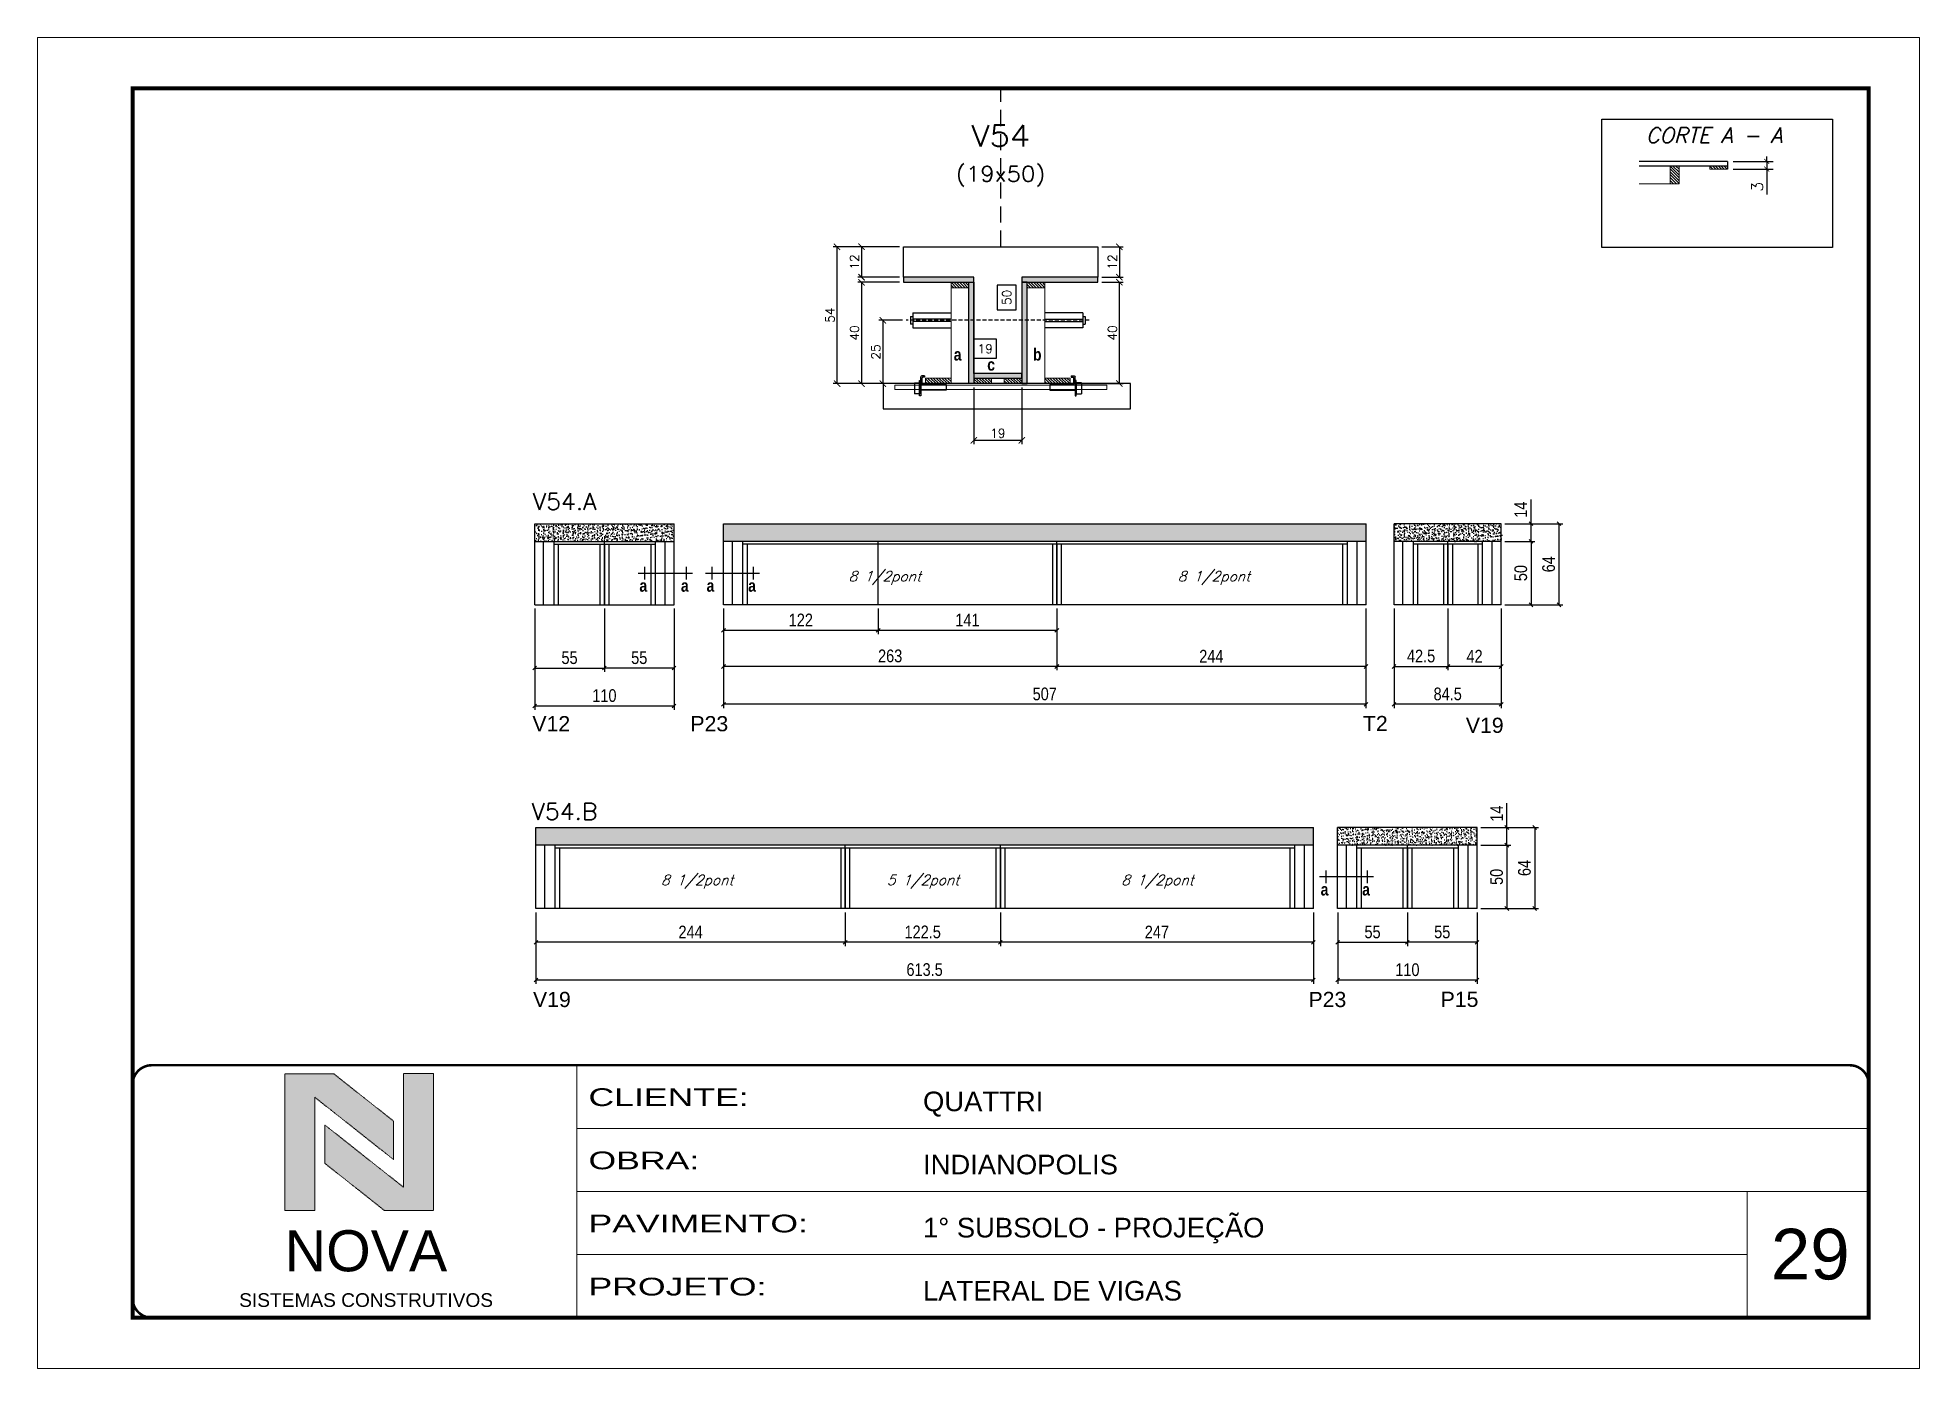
# Model space of a CAD drawing. Header units: millimetres. Extents: x 2921 to 9246, y 316 to 11751.
# Drawn here: x 2921 to 4406, y 1464 to 2514 of the extents above; entities that cross this region are included whole.
import ezdxf
from ezdxf.enums import TextEntityAlignment as Align

# ---------------------------------------------------------------- set-up
doc = ezdxf.new("R2010")
doc.units = ezdxf.units.MM
for name, pattern in [('CONTINUO', [0]), ('DASHED', [0.75, 0.5, -0.25]), ('HIDDEN', [9.525, 6.35, -3.175])]:
    doc.linetypes.add(name, pattern=pattern)
for name, color, linetype in [('1', 3, 'Continuous'), ('5', 5, 'Continuous'), ('barrote', 251, 'Continuous'), ('COTA', 241, 'Continuous'), ('Cota Seção (2x)', 4, 'Continuous'), ('Cotas', 1, 'Continuous'), ('detalhes', 4, 'Continuous'), ('Hachura', 253, 'Continuous'), ('NOMENCLATURA', 7, 'Continuous'), ('Painéis', 200, 'Continuous'), ('presilha', 1, 'Continuous'), ('SARR_2.2x7', 40, 'Continuous'), ('SARR_3.5x7', 81, 'Continuous'), ('TENSOR', 3, 'Continuous'), ('texto', 7, 'Continuous'), ('Texto de Titulo', 7, 'Continuous'), ('Texto Qtd Sarr', 242, 'Continuous')]:
    doc.layers.add(name, color=color, linetype=linetype)
for name, color, linetype, lineweight in [('CARIMBO', 255, 'Continuous', 9), ('CARIMBO-LEGENDA', 75, 'Continuous', 15), ('CONCRETO', 251, 'Continuous', 25), ('Folhas', 255, 'Continuous', 9), ('Madeira', 126, 'Continuous', 18), ('SARRAFO DE PRESSAO', 251, 'DASHED', 9), ('SCO-___-LAJ', 2, 'Continuous', 0), ('TEXTO PILAR', 3, 'Continuous', 15), ('Texto Seção', 7, 'Continuous', 15)]:
    doc.layers.add(name, color=color, linetype=linetype, lineweight=lineweight)
doc.styles.add('arial', font='arial.ttf')
doc.styles.add('COTA TECNICA', font='techl___.ttf', dxfattribs={"height": 10})
doc.styles.add('REGUA-120', font='ROMANS.shx', dxfattribs={"height": 15})
doc.styles.add('Romans', font='romans.shx')
doc.styles.get("Standard").update_dxf_attribs({"font": 'arial.ttf'})
doc.styles.add('TECNICA', font='techb___.ttf', dxfattribs={"height": 10})
doc.styles.add('Tecnologia', font='')
doc.styles.get('Tecnologia').set_extended_font_data('Forgotten Futurist')
doc.dimstyles.new('COTA PARA DETALHES', dxfattribs={"dimtxt": 9, "dimasz": 4, "dimexe": 5, "dimexo": 5, "dimgap": 3, "dimtad": 1, "dimdec": 1, "dimlfac": 0.5, "dimzin": 12, "dimdsep": 46, "dimtxsty": 'Romans', "dimblk": 'ARCHTICK', "dimcen": 10, "dimdle": 5, "dimclrd": 4, "dimclre": 4, "dimclrt": 240, "dimadec": 1, "dimazin": 3, "dimtfac": 1, "dimtdec": 1, "dimtmove": 0, "dimatfit": 3, "dimldrblk": 'ARCHTICK', "dimfxl": 1, "dimtolj": 1, "dimtzin": 12, "dimarcsym": 0})
doc.dimstyles.new('Cota Seção (2x)', dxfattribs={"dimtxt": 7, "dimasz": 5, "dimexe": 3, "dimexo": 3, "dimgap": 2, "dimtad": 3, "dimdec": 1, "dimlfac": 0.5, "dimzin": 12, "dimdsep": 46, "dimtxsty": 'Romans', "dimblk": 'ARCHTICK', "dimcen": 0, "dimclrd": 4, "dimclre": 4, "dimclrt": 1, "dimadec": 1, "dimazin": 3, "dimtfac": 1, "dimtdec": 1, "dimtmove": 0, "dimatfit": 3, "dimldrblk": 'OBLIQUE', "dimfxl": 1, "dimtolj": 1, "dimtzin": 12, "dimarcsym": 0})
doc.dimstyles.new('Cota Seção interna', dxfattribs={"dimtxt": 7, "dimasz": 6, "dimexe": 0.18, "dimexo": 2, "dimgap": -4, "dimtad": 3, "dimdec": 1, "dimlfac": 0.5, "dimzin": 12, "dimdsep": 46, "dimtxsty": 'Romans', "dimblk": 'ARCHTICK', "dimcen": 0.09, "dimse1": 1, "dimse2": 1, "dimsd1": 1, "dimsd2": 1, "dimclrd": 180, "dimclre": 5, "dimclrt": 1, "dimadec": 0, "dimazin": 3, "dimtfac": 1, "dimtdec": 1, "dimtofl": 0, "dimtmove": 0, "dimatfit": 3, "dimldrblk": 'ARCHTICK', "dimfxl": 1, "dimtolj": 1, "dimtzin": 0, "dimarcsym": 0})
doc.dimstyles.new('PAINEL', dxfattribs={"dimtxt": 10, "dimasz": 3, "dimexe": 3, "dimexo": 3, "dimgap": 3, "dimtad": 1, "dimdec": 1, "dimzin": 12, "dimdsep": 46, "dimtxsty": 'COTA TECNICA', "dimblk1": 'OBLIQUE', "dimblk2": 'OBLIQUE', "dimsah": 1, "dimcen": 0.9, "dimclrd": 4, "dimclre": 4, "dimclrt": 240, "dimadec": 1, "dimazin": 3, "dimtfac": 1, "dimtdec": 1, "dimtmove": 0, "dimatfit": 3, "dimfxl": 1, "dimtolj": 1, "dimtzin": 12, "dimarcsym": 0})
pattern_1 = [(315, (26616.551, -5988.1444), (1.12253202, 1.12253202), [])]
pattern_2 = [(315, (-399.1047, -9162.968), (1.12253202, 1.12253202), [])]

msp = doc.modelspace()

# ---------------------------------------------------------------- texts
at = {"layer": '5', "linetype": 'Continuous'}
for s, rotation, p in [('V12', 0.00004, (3311.58, 1967.18)), ('P23', 0.00004, (3436.29, 1967.18)), ('T2', 359.99996, (3967, 1967.3)), ('V19', 359.99996, (4048.22, 1965.9)), ('V19', 0.00004, (3312.05, 1749.58)), ('P23', 0.00004, (3924.06, 1749.58)), ('P15', 359.99996, (4028.34, 1749.7))]:
    msp.add_text(s, height=12, rotation=rotation, dxfattribs=at).set_placement(p)
at = {"layer": 'CARIMBO', "style": 'arial'}
msp.add_text('29', height=40, dxfattribs=at).set_placement((4288.99, 1534.64))
at = {"layer": 'detalhes', "style": 'TECNICA'}
for s, p in [('a', (3644.1, 2259.7)), ('c', (3670.53, 2251.74)), ('b', (3706.65, 2259.69)), ('a', (3396.03, 2077.3)), ('a', (3428.81, 2077.3)), ('a', (3449.06, 2077.3)), ('a', (3481.84, 2077.3)), ('a', (3933.67, 1837.62)), ('a', (3966.44, 1837.62))]:
    msp.add_text(s, height=9.6, dxfattribs=at).set_placement(p)
at = {"layer": 'texto', "color": 2, "char_height": 8, "attachment_point": 5, "style": 'Romans'}
for s, insert in [('{\\Q19;\\C256;8 1/2pont}', (3589.66, 2088.17)), ('{\\Q19;\\C256;8 1/2pont}', (3849.43, 2088.17)), ('{\\Q19;\\C256;8 1/2pont}', (3441.6, 1848.5)), ('{\\Q19;\\C256;5 1/2pont}', (3619.89, 1848.5)), ('{\\Q19;\\C256;8 1/2pont}', (3804.86, 1848.5))]:
    msp.add_mtext(s, dxfattribs=dict(at, insert=insert))
at = {"layer": 'TEXTO PILAR', "color": 3, "style": 'Romans', "oblique": 15}
msp.add_text('CORTE A - A', height=12, dxfattribs=at).set_placement((4244.12, 2437.47), align=Align.MIDDLE)
at = {"layer": 'Texto Seção', "style": 'REGUA-120', "width": 1.05}
for s, p in [('V54.A', (3311.92, 2142.02)), ('V54.B', (3310.96, 1897.36))]:
    msp.add_text(s, height=13, dxfattribs=at).set_placement(p)

# ---------------------------------------------------------------- blocks, each defined once
blk = doc.blocks.new('A$C64660E27')
at = {"layer": 'COTA', "true_color": 0x1a1a1a}
h = blk.add_hatch(color=250, dxfattribs=at)
h.dxf.hatch_style = 1
h.paths.add_polyline_path([(185.4, -11.6), (142.4, -11.6), (142.4, -131.6), (168.8, -131.6), (168.8, -32.2), (237.7, -86.7), (237.7, -53)])
at = {"layer": 'COTA'}
h = blk.add_hatch(color=20, dxfattribs=at)
h.dxf.hatch_style = 1
h.paths.add_polyline_path([(273, -11.4), (246.6, -11.4), (246.6, -111.1), (177.7, -56.6), (177.7, -90.2), (230, -131.6), (273, -131.6)])
for p, q in [((142.4, -131.6), (142.4, -11.6)), ((142.4, -11.6), (185.4, -11.6)), ((185.4, -11.6), (237.7, -53)), ((273, -11.4), (246.6, -11.4)), ((246.6, -111.1), (246.6, -11.4)), ((273, -11.4), (273, -131.6)), ((168.8, -32.2), (237.7, -86.7)), ((168.8, -131.6), (168.8, -32.2)), ((246.6, -111.1), (177.7, -56.6)), ((177.7, -90.2), (177.7, -56.6)), ((237.7, -86.7), (237.7, -53)), ((230, -131.6), (177.7, -90.2)), ((142.4, -131.6), (168.8, -131.6)), ((273, -131.6), (230, -131.6))]:
    blk.add_line(p, q)
at = {"layer": 'CARIMBO-LEGENDA', "color": 7, "linetype": 'Continuous', "ltscale": 100, "style": 'arial'}
blk.add_text('NOVA', height=36, dxfattribs=at).set_placement((142.4, -184.8))
at = {"layer": 'CARIMBO-LEGENDA', "color": 7, "linetype": 'Continuous', "style": 'arial'}
blk.add_text('SISTEMAS CONSTRUTIVOS', height=12, dxfattribs=at).set_placement((102.5, -216))
blk = doc.blocks.new('9999999999')
at = {"color": 30, "linetype": 'CONTINUO'}
for p, q in [((98564.6, 34230.2), (98564.6, 34429.4)), ((98564.6, 34379.6), (99584, 34379.6)), ((98564.6, 34329.8), (99488, 34329.8)), ((99584, 34329.8), (99488, 34329.8)), ((99488, 34329.8), (99488, 34230.2)), ((98564.6, 34280), (99488, 34280))]:
    blk.add_line(p, q, dxfattribs=at)
at = {"color": 30, "linetype": 'CONTINUO', "const_width": 2}
blk.add_lwpolyline([(99584, 34230.2), (99584, 34414.4, 0.414214), (99569, 34429.4), (98229, 34429.4, 0.414214), (98214, 34414.4), (98214, 34245.2, 0.414214), (98229, 34230.2), (99584, 34230.2)], format="xyb", dxfattribs=at)
at = {"layer": 'Folhas'}
blk.add_lwpolyline([(98139, 34190.2), (99624, 34190.2), (99624, 35240.2), (98139, 35240.2)], close=True, dxfattribs=at)
at = {"layer": 'Folhas', "color": 30, "const_width": 3}
blk.add_lwpolyline([(98214, 34230.2), (99584, 34230.2), (99584, 35200.2), (98214, 35200.2)], close=True, dxfattribs=at)
at = {"xscale": 0.9, "yscale": 0.9, "zscale": 0.9}
blk.add_blockref('A$C64660E27', (98205.8, 34433.1), dxfattribs=at)
at = {"color": 7, "linetype": 'Continuous', "ltscale": 5, "style": 'arial'}
for s, height, p in [('QUATTRI', 15.48, (98837.7, 34393.1)), ('INDIANOPOLIS', 15.483, (98837.7, 34343.3)), ('1° SUBSOLO - PROJEÇÃO', 15.483, (98837.7, 34293.5)), ('LATERAL DE VIGAS', 15.483, (98837.7, 34243.7))]:
    blk.add_text(s, height=height, dxfattribs=at).set_placement(p)
at = {"layer": 'Folhas', "color": 7, "style": 'Tecnologia', "width": 1.5}
for s, p in [('CLIENTE:', (98573.7, 34397.2)), ('OBRA:', (98573.7, 34347.3)), ('PAVIMENTO:', (98573.7, 34297.5)), ('PROJETO:', (98573.7, 34247.7))]:
    blk.add_text(s, height=14, dxfattribs=at).set_placement(p)
blk = doc.blocks.new('titulo1')
at = {"layer": 'Defpoints', "color": 252, "linetype": 'HIDDEN', "ltscale": 2}
blk.add_line((0, 0), (0, 125), dxfattribs=at)
at = {"layer": 'Defpoints', "style": 'Romans', "oblique": 15}
blk.add_attdef('FOLHA', text='', height=10, dxfattribs=at).set_placement((0, 15.6), align=Align.MIDDLE_CENTER)
at = {"layer": 'Texto Qtd Sarr', "color": 3, "style": 'Romans', "oblique": 15}
for tag, height, p in [('TITULO', 17, (0, 71.4)), ('SEÇÃO', 12, (0, 41.5))]:
    blk.add_attdef(tag, text='', height=height, dxfattribs=at).set_placement(p, align=Align.MIDDLE_CENTER)
blk = doc.blocks.new('_ArchTick')
at = {"color": 0, "linetype": 'ByBlock', "const_width": 0.15}
blk.add_lwpolyline([(-0.5, -0.5), (0.5, 0.5)], dxfattribs=at)
blk = doc.blocks.new('*D545')
at = {"layer": 'COTA', "color": 4, "lineweight": -2, "transparency": 16777216}
for p, q in [((3760.9, 2349.5), (3777.8, 2349.5)), ((3774.8, 2349.5), (3774.8, 2325.5)), ((3760.9, 2325.5), (3777.8, 2325.5))]:
    blk.add_line(p, q, dxfattribs=at)
at = {"layer": 'Defpoints', "color": 0, "transparency": 16777216}
for p in [(3757.9, 2349.5), (3757.9, 2325.5), (3774.8, 2325.5)]:
    blk.add_point(p, dxfattribs=at)
at = {"layer": 'COTA', "color": 4, "lineweight": -2, "transparency": 16777216, "xscale": 5, "yscale": 5, "zscale": 5}
for p, rotation in [((3774.8, 2349.5), 90), ((3774.8, 2325.5), 270)]:
    blk.add_blockref('_ArchTick', p, dxfattribs=dict(at, rotation=rotation))
at = {"layer": 'COTA', "color": 1, "transparency": 16777216, "insert": (3769.3, 2337.5), "char_height": 7, "attachment_point": 5, "rotation": 90, "style": 'Romans'}
blk.add_mtext('\\A1;12', dxfattribs=at)
blk = doc.blocks.new('_Oblique')
at = {"layer": '1', "color": 0, "lineweight": -2}
blk.add_line((-0.5, -0.5), (0.5, 0.5), dxfattribs=at)
blk = doc.blocks.new('*D546')
at = {"layer": 'COTA', "color": 4, "lineweight": -2, "transparency": 16777216}
for p, q in [((3601.3, 2349.5), (3549, 2349.5)), ((3552, 2241.5), (3552, 2349.5)), ((3623.3, 2241.5), (3549, 2241.5))]:
    blk.add_line(p, q, dxfattribs=at)
at = {"layer": 'Defpoints', "color": 0, "transparency": 16777216}
for p in [(3552, 2349.5), (3604.3, 2349.5), (3626.3, 2241.5)]:
    blk.add_point(p, dxfattribs=at)
at = {"layer": 'COTA', "color": 4, "lineweight": -2, "transparency": 16777216, "xscale": 5, "yscale": 5, "zscale": 5}
for p, rotation in [((3552, 2349.5), 90), ((3552, 2241.5), 270)]:
    blk.add_blockref('_ArchTick', p, dxfattribs=dict(at, rotation=rotation))
at = {"layer": 'COTA', "color": 1, "transparency": 16777216, "insert": (3546.5, 2295.5), "char_height": 7, "attachment_point": 5, "rotation": 90, "style": 'Romans'}
blk.add_mtext('\\A1;54', dxfattribs=at)
blk = doc.blocks.new('*D547')
at = {"layer": 'COTA', "color": 4, "lineweight": -2, "transparency": 16777216}
for p, q in [((3760.9, 2321.5), (3777.8, 2321.5)), ((3774.8, 2241.5), (3774.8, 2321.5)), ((3734.5, 2241.5), (3777.8, 2241.5))]:
    blk.add_line(p, q, dxfattribs=at)
at = {"layer": 'Defpoints', "color": 0, "transparency": 16777216}
for p in [(3757.9, 2321.5), (3774.8, 2321.5), (3731.5, 2241.5)]:
    blk.add_point(p, dxfattribs=at)
at = {"layer": 'COTA', "color": 4, "lineweight": -2, "transparency": 16777216, "xscale": 5, "yscale": 5, "zscale": 5}
for p, rotation in [((3774.8, 2321.5), 90), ((3774.8, 2241.5), 270)]:
    blk.add_blockref('_ArchTick', p, dxfattribs=dict(at, rotation=rotation))
at = {"layer": 'COTA', "color": 1, "transparency": 16777216, "insert": (3769.3, 2281.5), "char_height": 7, "attachment_point": 5, "rotation": 90, "style": 'Romans'}
blk.add_mtext('\\A1;40', dxfattribs=at)
blk = doc.blocks.new('*D548')
at = {"layer": 'Cota Seção (2x)', "color": 180, "lineweight": -2, "transparency": 16777216}
for p, q in [((3693.4, 2319.2), (3678.4, 2319.2)), ((3678.4, 2319.2), (3678.4, 2299.8)), ((3693.4, 2299.8), (3693.4, 2319.2)), ((3678.4, 2299.8), (3693.4, 2299.8))]:
    blk.add_line(p, q, dxfattribs=at)
at = {"layer": 'Defpoints', "color": 0, "transparency": 16777216}
for p in [(3697.4, 2349.5), (3708.9, 2349.5), (3708.9, 2249.5)]:
    blk.add_point(p, dxfattribs=at)
at = {"layer": 'Cota Seção (2x)', "color": 1, "transparency": 16777216, "insert": (3685.9, 2309.5), "char_height": 7, "attachment_point": 5, "rotation": 90, "style": 'Romans'}
blk.add_mtext('\\A1;50', dxfattribs=at)
blk = doc.blocks.new('*D549')
at = {"layer": 'COTA', "color": 4, "lineweight": -2, "transparency": 16777216}
for p, q in [((3601.3, 2349.5), (3568.3, 2349.5)), ((3571.3, 2349.5), (3571.3, 2325.5)), ((3601.3, 2325.5), (3568.3, 2325.5))]:
    blk.add_line(p, q, dxfattribs=at)
at = {"layer": 'Defpoints', "color": 0, "transparency": 16777216}
for p in [(3604.3, 2349.5), (3571.3, 2325.5), (3604.3, 2325.5)]:
    blk.add_point(p, dxfattribs=at)
at = {"layer": 'COTA', "color": 4, "lineweight": -2, "transparency": 16777216, "xscale": 5, "yscale": 5, "zscale": 5}
for p, rotation in [((3571.3, 2349.5), 90), ((3571.3, 2325.5), 270)]:
    blk.add_blockref('_ArchTick', p, dxfattribs=dict(at, rotation=rotation))
at = {"layer": 'COTA', "color": 1, "transparency": 16777216, "insert": (3565.8, 2337.5), "char_height": 7, "attachment_point": 5, "rotation": 90, "style": 'Romans'}
blk.add_mtext('\\A1;12', dxfattribs=at)
blk = doc.blocks.new('*D550')
at = {"layer": 'COTA', "color": 4, "lineweight": -2, "transparency": 16777216}
for p, q in [((3601.3, 2321.5), (3568.3, 2321.5)), ((3571.3, 2321.5), (3571.3, 2241.5)), ((3623.3, 2241.5), (3568.3, 2241.5))]:
    blk.add_line(p, q, dxfattribs=at)
at = {"layer": 'Defpoints', "color": 0, "transparency": 16777216}
for p in [(3604.3, 2321.5), (3571.3, 2241.5), (3626.3, 2241.5)]:
    blk.add_point(p, dxfattribs=at)
at = {"layer": 'COTA', "color": 4, "lineweight": -2, "transparency": 16777216, "xscale": 5, "yscale": 5, "zscale": 5}
for p, rotation in [((3571.3, 2321.5), 90), ((3571.3, 2241.5), 270)]:
    blk.add_blockref('_ArchTick', p, dxfattribs=dict(at, rotation=rotation))
at = {"layer": 'COTA', "color": 1, "transparency": 16777216, "insert": (3565.8, 2281.5), "char_height": 7, "attachment_point": 5, "rotation": 90, "style": 'Romans'}
blk.add_mtext('\\A1;40', dxfattribs=at)
blk = doc.blocks.new('PRESILHA METÁLICA 1')
at = {"layer": 'presilha'}
for p, q in [((0, 13), (6, 13)), ((0, 13), (0, 0)), ((6, 0), (0, 0)), ((6, 15.5), (7.5, 15.5)), ((6, -2.5), (6, 15.5)), ((6, 13), (6, 0)), ((7.5, 10.6), (7.5, 19.9)), ((7.5, 15.5), (7.5, -2.5)), ((37.5, 4.1), (7.5, 4.1)), ((12, 21), (8.6, 21)), ((9, 11.6), (9, 18.9)), ((12, 19.5), (9.6, 19.5)), ((37.5, 11), (9.6, 11)), ((12, 21), (12, 19.5)), ((37.5, 11), (37.5, 4.1)), ((7.5, -2.5), (6, -2.5))]:
    blk.add_line(p, q, dxfattribs=at)
for centre, radius, start, end in [((8.6, 19.9), 1.14, 90, 180), ((9.6, 18.9), 0.57, 90, 180), ((9.6, 11.6), 0.57, 180, 270)]:
    blk.add_arc(centre, radius, start, end, dxfattribs=at)
blk = doc.blocks.new('*D551')
at = {"layer": 'COTA', "color": 4, "lineweight": -2, "transparency": 16777216}
for p, q in [((3659.9, 2238.5), (3659.9, 2193.8)), ((3697.9, 2238.5), (3697.9, 2193.8)), ((3659.9, 2196.8), (3697.9, 2196.8))]:
    blk.add_line(p, q, dxfattribs=at)
at = {"layer": 'Defpoints', "color": 0, "transparency": 16777216}
for p in [(3659.9, 2241.5), (3697.9, 2241.5), (3697.9, 2196.8)]:
    blk.add_point(p, dxfattribs=at)
at = {"layer": 'COTA', "color": 4, "lineweight": -2, "transparency": 16777216, "xscale": 5, "yscale": 5, "zscale": 5, "rotation": 180}
blk.add_blockref('_ArchTick', (3659.9, 2196.8), dxfattribs=at)
at = {"layer": 'COTA', "color": 4, "lineweight": -2, "transparency": 16777216, "xscale": 5, "yscale": 5, "zscale": 5}
blk.add_blockref('_ArchTick', (3697.9, 2196.8), dxfattribs=at)
at = {"layer": 'COTA', "color": 1, "transparency": 16777216, "insert": (3678.9, 2202.3), "char_height": 7, "attachment_point": 5, "style": 'Romans'}
blk.add_mtext('\\A1;19', dxfattribs=at)
blk = doc.blocks.new('*D1037')
at = {"layer": 'COTA', "color": 4, "lineweight": -2, "transparency": 16777216}
for p, q in [((3603.6, 2291.5), (3585.1, 2291.5)), ((3588.1, 2291.5), (3588.1, 2241.5)), ((3603.6, 2241.5), (3585.1, 2241.5))]:
    blk.add_line(p, q, dxfattribs=at)
at = {"layer": 'Defpoints', "color": 0, "transparency": 16777216}
for p in [(3606.6, 2291.5), (3588.1, 2241.5), (3606.6, 2241.5)]:
    blk.add_point(p, dxfattribs=at)
at = {"layer": 'COTA', "color": 4, "lineweight": -2, "transparency": 16777216, "xscale": 5, "yscale": 5, "zscale": 5}
for p, rotation in [((3588.1, 2291.5), 90), ((3588.1, 2241.5), 270)]:
    blk.add_blockref('_ArchTick', p, dxfattribs=dict(at, rotation=rotation))
at = {"layer": 'COTA', "color": 1, "transparency": 16777216, "insert": (3582.6, 2266.5), "char_height": 7, "attachment_point": 5, "rotation": 90, "style": 'Romans'}
blk.add_mtext('\\A1;25', dxfattribs=at)
blk = doc.blocks.new('*D552')
at = {"layer": 'Cota Seção (2x)', "color": 180, "lineweight": -2, "transparency": 16777216}
for p, q in [((3677.9, 2276.5), (3659.9, 2276.5)), ((3659.9, 2276.5), (3659.9, 2261.5)), ((3677.9, 2261.5), (3677.9, 2276.5)), ((3659.9, 2261.5), (3677.9, 2261.5))]:
    blk.add_line(p, q, dxfattribs=at)
at = {"layer": 'Defpoints', "color": 0, "transparency": 16777216}
for p in [(3697.9, 2257.5), (3659.9, 2241.5), (3697.9, 2241.5)]:
    blk.add_point(p, dxfattribs=at)
at = {"layer": 'Cota Seção (2x)', "color": 1, "transparency": 16777216, "insert": (3668.9, 2269), "char_height": 7, "attachment_point": 5, "style": 'Romans'}
blk.add_mtext('\\A1;19', dxfattribs=at)
blk = doc.blocks.new('*D553')
at = {"layer": 'Defpoints', "color": 0, "transparency": 16777216}
for p in [(3947.1, 1827.3), (4002.1, 1827.3), (4002.1, 1800.7)]:
    blk.add_point(p, dxfattribs=at)
at = {"layer": 'Painéis', "color": 4, "lineweight": -2, "transparency": 16777216}
for p, q in [((3947.1, 1824.3), (3947.1, 1797.7)), ((4002.1, 1824.3), (4002.1, 1797.7)), ((3947.1, 1800.7), (4002.1, 1800.7))]:
    blk.add_line(p, q, dxfattribs=at)
at = {"layer": 'Painéis', "color": 4, "lineweight": -2, "transparency": 16777216, "xscale": 3, "yscale": 3, "zscale": 3, "rotation": 180}
blk.add_blockref('_Oblique', (3947.1, 1800.7), dxfattribs=at)
at = {"layer": 'Painéis', "color": 4, "lineweight": -2, "transparency": 16777216, "xscale": 3, "yscale": 3, "zscale": 3}
blk.add_blockref('_Oblique', (4002.1, 1800.7), dxfattribs=at)
at = {"layer": 'Painéis', "color": 240, "lineweight": 5, "transparency": 16777216, "insert": (3974.6, 1808.8), "char_height": 10, "attachment_point": 5, "style": 'COTA TECNICA'}
blk.add_mtext('\\A1;55', dxfattribs=at)
blk = doc.blocks.new('*D1038')
at = {"layer": 'Defpoints', "color": 0, "transparency": 16777216}
for p in [(4002.1, 1827.3), (4057.1, 1827.3), (4002.1, 1800.7)]:
    blk.add_point(p, dxfattribs=at)
at = {"layer": 'Painéis', "color": 4, "lineweight": -2, "transparency": 16777216}
for p, q in [((4002.1, 1824.3), (4002.1, 1797.7)), ((4057.1, 1824.3), (4057.1, 1797.7)), ((4057.1, 1800.7), (4002.1, 1800.7))]:
    blk.add_line(p, q, dxfattribs=at)
at = {"layer": 'Painéis', "color": 4, "lineweight": -2, "transparency": 16777216, "xscale": 3, "yscale": 3, "zscale": 3, "rotation": 180}
blk.add_blockref('_Oblique', (4002.1, 1800.7), dxfattribs=at)
at = {"layer": 'Painéis', "color": 4, "lineweight": -2, "transparency": 16777216, "xscale": 3, "yscale": 3, "zscale": 3}
blk.add_blockref('_Oblique', (4057.1, 1800.7), dxfattribs=at)
at = {"layer": 'Painéis', "color": 240, "lineweight": 5, "transparency": 16777216, "insert": (4029.6, 1808.8), "char_height": 10, "attachment_point": 5, "style": 'COTA TECNICA'}
blk.add_mtext('\\A1;55', dxfattribs=at)
blk = doc.blocks.new('*D554')
at = {"layer": 'Defpoints', "color": 0, "transparency": 16777216}
for p in [(3947.1, 1827.3), (4057.1, 1827.3), (3947.1, 1770.9)]:
    blk.add_point(p, dxfattribs=at)
at = {"layer": 'Painéis', "color": 4, "lineweight": -2, "transparency": 16777216}
for p, q in [((3947.1, 1824.3), (3947.1, 1767.9)), ((4057.1, 1824.3), (4057.1, 1767.9)), ((4057.1, 1770.9), (3947.1, 1770.9))]:
    blk.add_line(p, q, dxfattribs=at)
at = {"layer": 'Painéis', "color": 4, "lineweight": -2, "transparency": 16777216, "xscale": 3, "yscale": 3, "zscale": 3, "rotation": 180}
blk.add_blockref('_Oblique', (3947.1, 1770.9), dxfattribs=at)
at = {"layer": 'Painéis', "color": 4, "lineweight": -2, "transparency": 16777216, "xscale": 3, "yscale": 3, "zscale": 3}
blk.add_blockref('_Oblique', (4057.1, 1770.9), dxfattribs=at)
at = {"layer": 'Painéis', "color": 240, "lineweight": 5, "transparency": 16777216, "insert": (4002.1, 1779), "char_height": 10, "attachment_point": 5, "style": 'COTA TECNICA'}
blk.add_mtext('\\A1;110', dxfattribs=at)
blk = doc.blocks.new('*D565')
at = {"layer": 'COTA', "color": 4, "lineweight": -2, "transparency": 16777216}
for p, q in [((4285.7, 2416.8), (4285.7, 2420.8)), ((4259.3, 2416.8), (4290.7, 2416.8)), ((4259.3, 2410.8), (4290.7, 2410.8)), ((4285.7, 2416.8), (4285.7, 2410.8)), ((4285.7, 2410.8), (4285.7, 2390.8))]:
    blk.add_line(p, q, dxfattribs=at)
at = {"layer": 'Defpoints', "color": 0, "transparency": 16777216}
for p in [(4254.3, 2416.8), (4254.3, 2410.8), (4285.7, 2410.8)]:
    blk.add_point(p, dxfattribs=at)
at = {"layer": 'COTA', "color": 4, "lineweight": -2, "transparency": 16777216, "xscale": 4, "yscale": 4, "zscale": 4}
for p, rotation in [((4285.7, 2416.8), 270), ((4285.7, 2410.8), 90)]:
    blk.add_blockref('_ArchTick', p, dxfattribs=dict(at, rotation=rotation))
at = {"layer": 'COTA', "color": 240, "transparency": 16777216, "insert": (4278.2, 2396.8), "char_height": 9, "attachment_point": 5, "rotation": 90, "style": 'Romans'}
blk.add_mtext('\\A1;3', dxfattribs=at)
blk = doc.blocks.new('*D566')
at = {"layer": 'COTA', "color": 4, "linetype": 'ByBlock', "lineweight": -2, "transparency": 16777216}
for p, q in [((3680.9, 1824.3), (3680.9, 1797.7)), ((3927.9, 1824.3), (3927.9, 1797.7)), ((3927.9, 1800.7), (3680.9, 1800.7))]:
    blk.add_line(p, q, dxfattribs=at)
at = {"layer": 'Defpoints', "color": 0, "linetype": 'ByBlock', "transparency": 16777216}
for p in [(3680.9, 1827.3), (3927.9, 1827.3), (3680.9, 1800.7)]:
    blk.add_point(p, dxfattribs=at)
at = {"layer": 'COTA', "color": 4, "linetype": 'ByBlock', "lineweight": -2, "transparency": 16777216, "xscale": 3, "yscale": 3, "zscale": 3, "rotation": 180}
blk.add_blockref('_Oblique', (3680.9, 1800.7), dxfattribs=at)
at = {"layer": 'COTA', "color": 4, "linetype": 'ByBlock', "lineweight": -2, "transparency": 16777216, "xscale": 3, "yscale": 3, "zscale": 3}
blk.add_blockref('_Oblique', (3927.9, 1800.7), dxfattribs=at)
at = {"layer": 'COTA', "color": 240, "linetype": 'ByBlock', "transparency": 16777216, "insert": (3804.4, 1808.8), "char_height": 10, "attachment_point": 5, "style": 'COTA TECNICA'}
blk.add_mtext('\\A1;247', dxfattribs=at)
blk = doc.blocks.new('*D567')
at = {"layer": 'COTA', "color": 4, "linetype": 'ByBlock', "lineweight": -2, "transparency": 16777216}
for p, q in [((3314.4, 1824.3), (3314.4, 1797.7)), ((3558.4, 1824.3), (3558.4, 1797.7)), ((3558.4, 1800.7), (3314.4, 1800.7))]:
    blk.add_line(p, q, dxfattribs=at)
at = {"layer": 'Defpoints', "color": 0, "linetype": 'ByBlock', "transparency": 16777216}
for p in [(3314.4, 1827.3), (3558.4, 1827.3), (3314.4, 1800.7)]:
    blk.add_point(p, dxfattribs=at)
at = {"layer": 'COTA', "color": 4, "linetype": 'ByBlock', "lineweight": -2, "transparency": 16777216, "xscale": 3, "yscale": 3, "zscale": 3, "rotation": 180}
blk.add_blockref('_Oblique', (3314.4, 1800.7), dxfattribs=at)
at = {"layer": 'COTA', "color": 4, "linetype": 'ByBlock', "lineweight": -2, "transparency": 16777216, "xscale": 3, "yscale": 3, "zscale": 3}
blk.add_blockref('_Oblique', (3558.4, 1800.7), dxfattribs=at)
at = {"layer": 'COTA', "color": 240, "linetype": 'ByBlock', "transparency": 16777216, "insert": (3436.4, 1808.8), "char_height": 10, "width": 210.731, "attachment_point": 5, "style": 'COTA TECNICA'}
blk.add_mtext('\\A1;244', dxfattribs=at)
blk = doc.blocks.new('*D1041')
at = {"layer": 'COTA', "color": 4, "linetype": 'ByBlock', "lineweight": -2, "transparency": 16777216}
for p, q in [((3314.4, 1824.3), (3314.4, 1767.9)), ((3927.9, 1824.3), (3927.9, 1767.9)), ((3927.9, 1770.9), (3314.4, 1770.9))]:
    blk.add_line(p, q, dxfattribs=at)
at = {"layer": 'Defpoints', "color": 0, "linetype": 'ByBlock', "transparency": 16777216}
for p in [(3314.4, 1827.3), (3927.9, 1827.3), (3314.4, 1770.9)]:
    blk.add_point(p, dxfattribs=at)
at = {"layer": 'COTA', "color": 4, "linetype": 'ByBlock', "lineweight": -2, "transparency": 16777216, "xscale": 3, "yscale": 3, "zscale": 3, "rotation": 180}
blk.add_blockref('_Oblique', (3314.4, 1770.9), dxfattribs=at)
at = {"layer": 'COTA', "color": 4, "linetype": 'ByBlock', "lineweight": -2, "transparency": 16777216, "xscale": 3, "yscale": 3, "zscale": 3}
blk.add_blockref('_Oblique', (3927.9, 1770.9), dxfattribs=at)
at = {"layer": 'COTA', "color": 240, "linetype": 'ByBlock', "transparency": 16777216, "insert": (3621.1, 1779.1), "char_height": 10, "attachment_point": 5, "style": 'COTA TECNICA'}
blk.add_mtext('\\A1;613.5', dxfattribs=at)
blk = doc.blocks.new('*D568')
at = {"layer": 'COTA', "color": 4, "linetype": 'ByBlock', "lineweight": -2, "transparency": 16777216}
for p, q in [((3558.4, 1824.3), (3558.4, 1797.7)), ((3680.9, 1824.3), (3680.9, 1797.7)), ((3680.9, 1800.7), (3558.4, 1800.7))]:
    blk.add_line(p, q, dxfattribs=at)
at = {"layer": 'Defpoints', "color": 0, "linetype": 'ByBlock', "transparency": 16777216}
for p in [(3558.4, 1827.3), (3680.9, 1827.3), (3558.4, 1800.7)]:
    blk.add_point(p, dxfattribs=at)
at = {"layer": 'COTA', "color": 4, "linetype": 'ByBlock', "lineweight": -2, "transparency": 16777216, "xscale": 3, "yscale": 3, "zscale": 3, "rotation": 180}
blk.add_blockref('_Oblique', (3558.4, 1800.7), dxfattribs=at)
at = {"layer": 'COTA', "color": 4, "linetype": 'ByBlock', "lineweight": -2, "transparency": 16777216, "xscale": 3, "yscale": 3, "zscale": 3}
blk.add_blockref('_Oblique', (3680.9, 1800.7), dxfattribs=at)
at = {"layer": 'COTA', "color": 240, "linetype": 'ByBlock', "transparency": 16777216, "insert": (3619.6, 1808.8), "char_height": 10, "attachment_point": 5, "style": 'COTA TECNICA'}
blk.add_mtext('\\A1;122.5', dxfattribs=at)
blk = doc.blocks.new('*D569')
at = {"layer": 'Defpoints', "color": 0, "transparency": 16777216}
for p in [(4057.1, 1877.3), (4057.1, 1827.3), (4080.6, 1827.3)]:
    blk.add_point(p, dxfattribs=at)
at = {"layer": 'Painéis', "color": 4, "lineweight": -2, "transparency": 16777216}
for p, q in [((4060.1, 1877.3), (4083.6, 1877.3)), ((4080.6, 1877.3), (4080.6, 1827.3)), ((4060.1, 1827.3), (4083.6, 1827.3))]:
    blk.add_line(p, q, dxfattribs=at)
at = {"layer": 'Painéis', "color": 4, "lineweight": -2, "transparency": 16777216, "xscale": 3, "yscale": 3, "zscale": 3}
for p, rotation in [((4080.6, 1877.3), 90), ((4080.6, 1827.3), 270)]:
    blk.add_blockref('_Oblique', p, dxfattribs=dict(at, rotation=rotation))
at = {"layer": 'Painéis', "color": 240, "lineweight": 5, "transparency": 16777216, "insert": (4072.5, 1852.3), "char_height": 10, "attachment_point": 5, "rotation": 90, "style": 'COTA TECNICA'}
blk.add_mtext('\\A1;50', dxfattribs=at)
blk = doc.blocks.new('*D570')
at = {"layer": 'Defpoints', "color": 0, "transparency": 16777216}
for p in [(4057.1, 1891.3), (4080.6, 1891.3), (4057.1, 1877.3)]:
    blk.add_point(p, dxfattribs=at)
at = {"layer": 'Painéis', "color": 4, "lineweight": -2, "transparency": 16777216}
for p, q in [((4080.6, 1891.3), (4080.6, 1910.4)), ((4060.1, 1891.3), (4083.6, 1891.3)), ((4080.6, 1877.3), (4080.6, 1891.3)), ((4060.1, 1877.3), (4083.6, 1877.3))]:
    blk.add_line(p, q, dxfattribs=at)
at = {"layer": 'Painéis', "color": 4, "lineweight": -2, "transparency": 16777216, "xscale": 3, "yscale": 3, "zscale": 3}
for p, rotation in [((4080.6, 1891.3), 90), ((4080.6, 1877.3), 270)]:
    blk.add_blockref('_Oblique', p, dxfattribs=dict(at, rotation=rotation))
at = {"layer": 'Painéis', "color": 240, "lineweight": 5, "transparency": 16777216, "insert": (4072.6, 1902.3), "char_height": 10, "attachment_point": 5, "rotation": 90, "style": 'COTA TECNICA'}
blk.add_mtext('\\A1;14', dxfattribs=at)
blk = doc.blocks.new('*D571')
at = {"layer": 'Defpoints', "color": 0, "transparency": 16777216}
for p in [(4057.1, 1891.3), (4057.1, 1827.3), (4102.6, 1827.3)]:
    blk.add_point(p, dxfattribs=at)
at = {"layer": 'Painéis', "color": 4, "lineweight": -2, "transparency": 16777216}
for p, q in [((4060.1, 1891.3), (4105.6, 1891.3)), ((4102.6, 1891.3), (4102.6, 1827.3)), ((4060.1, 1827.3), (4105.6, 1827.3))]:
    blk.add_line(p, q, dxfattribs=at)
at = {"layer": 'Painéis', "color": 4, "lineweight": -2, "transparency": 16777216, "xscale": 3, "yscale": 3, "zscale": 3}
for p, rotation in [((4102.6, 1891.3), 90), ((4102.6, 1827.3), 270)]:
    blk.add_blockref('_Oblique', p, dxfattribs=dict(at, rotation=rotation))
at = {"layer": 'Painéis', "color": 240, "lineweight": 5, "transparency": 16777216, "insert": (4094.5, 1859.3), "char_height": 10, "attachment_point": 5, "rotation": 90, "style": 'COTA TECNICA'}
blk.add_mtext('\\A1;64', dxfattribs=at)
blk = doc.blocks.new('*D572')
at = {"layer": 'Defpoints', "color": 0, "transparency": 16777216}
for p in [(3991.6, 2067), (4034.1, 2067), (4034.1, 2018.3)]:
    blk.add_point(p, dxfattribs=at)
at = {"layer": 'Painéis', "color": 4, "lineweight": -2, "transparency": 16777216}
for p, q in [((3991.6, 2064), (3991.6, 2015.3)), ((4034.1, 2064), (4034.1, 2015.3)), ((3991.6, 2018.3), (4034.1, 2018.3))]:
    blk.add_line(p, q, dxfattribs=at)
at = {"layer": 'Painéis', "color": 4, "lineweight": -2, "transparency": 16777216, "xscale": 3, "yscale": 3, "zscale": 3, "rotation": 180}
blk.add_blockref('_Oblique', (3991.6, 2018.3), dxfattribs=at)
at = {"layer": 'Painéis', "color": 4, "lineweight": -2, "transparency": 16777216, "xscale": 3, "yscale": 3, "zscale": 3}
blk.add_blockref('_Oblique', (4034.1, 2018.3), dxfattribs=at)
at = {"layer": 'Painéis', "color": 240, "lineweight": 5, "transparency": 16777216, "insert": (4012.9, 2026.5), "char_height": 10, "attachment_point": 5, "style": 'COTA TECNICA'}
blk.add_mtext('\\A1;42.5', dxfattribs=at)
blk = doc.blocks.new('*D1042')
at = {"layer": 'Defpoints', "color": 0, "transparency": 16777216}
for p in [(4034.1, 2067), (4076.1, 2067), (4034.1, 2018.3)]:
    blk.add_point(p, dxfattribs=at)
at = {"layer": 'Painéis', "color": 4, "lineweight": -2, "transparency": 16777216}
for p, q in [((4034.1, 2064), (4034.1, 2015.3)), ((4076.1, 2064), (4076.1, 2015.3)), ((4076.1, 2018.3), (4034.1, 2018.3))]:
    blk.add_line(p, q, dxfattribs=at)
at = {"layer": 'Painéis', "color": 4, "lineweight": -2, "transparency": 16777216, "xscale": 3, "yscale": 3, "zscale": 3, "rotation": 180}
blk.add_blockref('_Oblique', (4034.1, 2018.3), dxfattribs=at)
at = {"layer": 'Painéis', "color": 4, "lineweight": -2, "transparency": 16777216, "xscale": 3, "yscale": 3, "zscale": 3}
blk.add_blockref('_Oblique', (4076.1, 2018.3), dxfattribs=at)
at = {"layer": 'Painéis', "color": 240, "lineweight": 5, "transparency": 16777216, "insert": (4055.1, 2026.4), "char_height": 10, "attachment_point": 5, "style": 'COTA TECNICA'}
blk.add_mtext('\\A1;42', dxfattribs=at)
blk = doc.blocks.new('*D573')
at = {"layer": 'Defpoints', "color": 0, "transparency": 16777216}
for p in [(3991.6, 2067), (4076.1, 2067), (3991.6, 1988.5)]:
    blk.add_point(p, dxfattribs=at)
at = {"layer": 'Painéis', "color": 4, "lineweight": -2, "transparency": 16777216}
for p, q in [((3991.6, 2064), (3991.6, 1985.5)), ((4076.1, 2064), (4076.1, 1985.5)), ((4076.1, 1988.5), (3991.6, 1988.5))]:
    blk.add_line(p, q, dxfattribs=at)
at = {"layer": 'Painéis', "color": 4, "lineweight": -2, "transparency": 16777216, "xscale": 3, "yscale": 3, "zscale": 3, "rotation": 180}
blk.add_blockref('_Oblique', (3991.6, 1988.5), dxfattribs=at)
at = {"layer": 'Painéis', "color": 4, "lineweight": -2, "transparency": 16777216, "xscale": 3, "yscale": 3, "zscale": 3}
blk.add_blockref('_Oblique', (4076.1, 1988.5), dxfattribs=at)
at = {"layer": 'Painéis', "color": 240, "lineweight": 5, "transparency": 16777216, "insert": (4033.9, 1996.6), "char_height": 10, "attachment_point": 5, "style": 'COTA TECNICA'}
blk.add_mtext('\\A1;84.5', dxfattribs=at)
blk = doc.blocks.new('*D574')
at = {"layer": 'COTA', "color": 4, "linetype": 'ByBlock', "lineweight": -2, "transparency": 16777216}
for p, q in [((3725.4, 2064), (3725.4, 2015.3)), ((3969.4, 2064), (3969.4, 2015.3)), ((3969.4, 2018.3), (3725.4, 2018.3))]:
    blk.add_line(p, q, dxfattribs=at)
at = {"layer": 'Defpoints', "color": 0, "linetype": 'ByBlock', "transparency": 16777216}
for p in [(3725.4, 2067), (3969.4, 2067), (3725.4, 2018.3)]:
    blk.add_point(p, dxfattribs=at)
at = {"layer": 'COTA', "color": 4, "linetype": 'ByBlock', "lineweight": -2, "transparency": 16777216, "xscale": 3, "yscale": 3, "zscale": 3, "rotation": 180}
blk.add_blockref('_Oblique', (3725.4, 2018.3), dxfattribs=at)
at = {"layer": 'COTA', "color": 4, "linetype": 'ByBlock', "lineweight": -2, "transparency": 16777216, "xscale": 3, "yscale": 3, "zscale": 3}
blk.add_blockref('_Oblique', (3969.4, 2018.3), dxfattribs=at)
at = {"layer": 'COTA', "color": 240, "linetype": 'ByBlock', "transparency": 16777216, "insert": (3847.4, 2026.4), "char_height": 10, "attachment_point": 5, "style": 'COTA TECNICA'}
blk.add_mtext('\\A1;244', dxfattribs=at)
blk = doc.blocks.new('*D575')
at = {"layer": 'COTA', "color": 4, "linetype": 'ByBlock', "lineweight": -2, "transparency": 16777216}
for p, q in [((3462.4, 2064), (3462.4, 2015.3)), ((3725.4, 2064), (3725.4, 2015.3)), ((3725.4, 2018.3), (3462.4, 2018.3))]:
    blk.add_line(p, q, dxfattribs=at)
at = {"layer": 'Defpoints', "color": 0, "linetype": 'ByBlock', "transparency": 16777216}
for p in [(3462.4, 2067), (3725.4, 2067), (3462.4, 2018.3)]:
    blk.add_point(p, dxfattribs=at)
at = {"layer": 'COTA', "color": 4, "linetype": 'ByBlock', "lineweight": -2, "transparency": 16777216, "xscale": 3, "yscale": 3, "zscale": 3, "rotation": 180}
blk.add_blockref('_Oblique', (3462.4, 2018.3), dxfattribs=at)
at = {"layer": 'COTA', "color": 4, "linetype": 'ByBlock', "lineweight": -2, "transparency": 16777216, "xscale": 3, "yscale": 3, "zscale": 3}
blk.add_blockref('_Oblique', (3725.4, 2018.3), dxfattribs=at)
at = {"layer": 'COTA', "color": 240, "linetype": 'ByBlock', "transparency": 16777216, "insert": (3593.9, 2026.6), "char_height": 10, "width": 210.731, "attachment_point": 5, "style": 'COTA TECNICA'}
blk.add_mtext('\\A1;263', dxfattribs=at)
blk = doc.blocks.new('*D1043')
at = {"layer": 'COTA', "color": 4, "linetype": 'ByBlock', "lineweight": -2, "transparency": 16777216}
for p, q in [((3462.4, 2064), (3462.4, 1985.5)), ((3969.4, 2064), (3969.4, 1985.5)), ((3969.4, 1988.5), (3462.4, 1988.5))]:
    blk.add_line(p, q, dxfattribs=at)
at = {"layer": 'Defpoints', "color": 0, "linetype": 'ByBlock', "transparency": 16777216}
for p in [(3462.4, 2067), (3969.4, 2067), (3462.4, 1988.5)]:
    blk.add_point(p, dxfattribs=at)
at = {"layer": 'COTA', "color": 4, "linetype": 'ByBlock', "lineweight": -2, "transparency": 16777216, "xscale": 3, "yscale": 3, "zscale": 3, "rotation": 180}
blk.add_blockref('_Oblique', (3462.4, 1988.5), dxfattribs=at)
at = {"layer": 'COTA', "color": 4, "linetype": 'ByBlock', "lineweight": -2, "transparency": 16777216, "xscale": 3, "yscale": 3, "zscale": 3}
blk.add_blockref('_Oblique', (3969.4, 1988.5), dxfattribs=at)
at = {"layer": 'COTA', "color": 240, "linetype": 'ByBlock', "transparency": 16777216, "insert": (3715.9, 1996.6), "char_height": 10, "attachment_point": 5, "style": 'COTA TECNICA'}
blk.add_mtext('\\A1;507', dxfattribs=at)
blk = doc.blocks.new('*D576')
at = {"layer": 'Defpoints', "color": 0, "transparency": 16777216}
for p in [(4076.1, 2117), (4076.1, 2067), (4099.7, 2067)]:
    blk.add_point(p, dxfattribs=at)
at = {"layer": 'Painéis', "color": 4, "lineweight": -2, "transparency": 16777216}
for p, q in [((4079.1, 2117), (4102.7, 2117)), ((4099.7, 2117), (4099.7, 2067)), ((4079.1, 2067), (4102.7, 2067))]:
    blk.add_line(p, q, dxfattribs=at)
at = {"layer": 'Painéis', "color": 4, "lineweight": -2, "transparency": 16777216, "xscale": 3, "yscale": 3, "zscale": 3}
for p, rotation in [((4099.7, 2117), 90), ((4099.7, 2067), 270)]:
    blk.add_blockref('_Oblique', p, dxfattribs=dict(at, rotation=rotation))
at = {"layer": 'Painéis', "color": 240, "lineweight": 5, "transparency": 16777216, "insert": (4091.6, 2092), "char_height": 10, "attachment_point": 5, "rotation": 90, "style": 'COTA TECNICA'}
blk.add_mtext('\\A1;50', dxfattribs=at)
blk = doc.blocks.new('*D577')
at = {"layer": 'Defpoints', "color": 0, "transparency": 16777216}
for p in [(4076.1, 2131), (4099.7, 2131), (4076.1, 2117)]:
    blk.add_point(p, dxfattribs=at)
at = {"layer": 'Painéis', "color": 4, "lineweight": -2, "transparency": 16777216}
for p, q in [((4099.7, 2131), (4099.7, 2150.1)), ((4079.1, 2131), (4102.7, 2131)), ((4099.7, 2117), (4099.7, 2131)), ((4079.1, 2117), (4102.7, 2117))]:
    blk.add_line(p, q, dxfattribs=at)
at = {"layer": 'Painéis', "color": 4, "lineweight": -2, "transparency": 16777216, "xscale": 3, "yscale": 3, "zscale": 3}
for p, rotation in [((4099.7, 2131), 90), ((4099.7, 2117), 270)]:
    blk.add_blockref('_Oblique', p, dxfattribs=dict(at, rotation=rotation))
at = {"layer": 'Painéis', "color": 240, "lineweight": 5, "transparency": 16777216, "insert": (4091.6, 2142), "char_height": 10, "attachment_point": 5, "rotation": 90, "style": 'COTA TECNICA'}
blk.add_mtext('\\A1;14', dxfattribs=at)
blk = doc.blocks.new('*D578')
at = {"layer": 'Defpoints', "color": 0, "transparency": 16777216}
for p in [(4076.1, 2131), (4076.1, 2067), (4121.7, 2067)]:
    blk.add_point(p, dxfattribs=at)
at = {"layer": 'Painéis', "color": 4, "lineweight": -2, "transparency": 16777216}
for p, q in [((4079.1, 2131), (4124.7, 2131)), ((4121.7, 2131), (4121.7, 2067)), ((4079.1, 2067), (4124.7, 2067))]:
    blk.add_line(p, q, dxfattribs=at)
at = {"layer": 'Painéis', "color": 4, "lineweight": -2, "transparency": 16777216, "xscale": 3, "yscale": 3, "zscale": 3}
for p, rotation in [((4121.7, 2131), 90), ((4121.7, 2067), 270)]:
    blk.add_blockref('_Oblique', p, dxfattribs=dict(at, rotation=rotation))
at = {"layer": 'Painéis', "color": 240, "lineweight": 5, "transparency": 16777216, "insert": (4113.6, 2099), "char_height": 10, "attachment_point": 5, "rotation": 90, "style": 'COTA TECNICA'}
blk.add_mtext('\\A1;64', dxfattribs=at)
blk = doc.blocks.new('*D579')
at = {"layer": 'Defpoints', "color": 0, "transparency": 16777216}
for p in [(3462.4, 2067), (3584.4, 2067), (3584.4, 2046.9)]:
    blk.add_point(p, dxfattribs=at)
at = {"layer": 'Painéis', "color": 4, "lineweight": -2, "transparency": 16777216}
for p, q in [((3462.4, 2064), (3462.4, 2043.9)), ((3584.4, 2064), (3584.4, 2043.9)), ((3462.4, 2046.9), (3584.4, 2046.9))]:
    blk.add_line(p, q, dxfattribs=at)
at = {"layer": 'Painéis', "color": 4, "lineweight": -2, "transparency": 16777216, "xscale": 3, "yscale": 3, "zscale": 3, "rotation": 180}
blk.add_blockref('_Oblique', (3462.4, 2046.9), dxfattribs=at)
at = {"layer": 'Painéis', "color": 4, "lineweight": -2, "transparency": 16777216, "xscale": 3, "yscale": 3, "zscale": 3}
blk.add_blockref('_Oblique', (3584.4, 2046.9), dxfattribs=at)
at = {"layer": 'Painéis', "color": 240, "lineweight": 5, "transparency": 16777216, "insert": (3523.4, 2055), "char_height": 10, "attachment_point": 5, "style": 'COTA TECNICA'}
blk.add_mtext('\\A1;122', dxfattribs=at)
blk = doc.blocks.new('*D580')
at = {"layer": 'Defpoints', "color": 0, "transparency": 16777216}
for p in [(3584.4, 2067), (3725.4, 2067), (3725.4, 2046.9)]:
    blk.add_point(p, dxfattribs=at)
at = {"layer": 'Painéis', "color": 4, "lineweight": -2, "transparency": 16777216}
for p, q in [((3584.4, 2064), (3584.4, 2043.9)), ((3725.4, 2064), (3725.4, 2043.9)), ((3584.4, 2046.9), (3725.4, 2046.9))]:
    blk.add_line(p, q, dxfattribs=at)
at = {"layer": 'Painéis', "color": 4, "lineweight": -2, "transparency": 16777216, "xscale": 3, "yscale": 3, "zscale": 3, "rotation": 180}
blk.add_blockref('_Oblique', (3584.4, 2046.9), dxfattribs=at)
at = {"layer": 'Painéis', "color": 4, "lineweight": -2, "transparency": 16777216, "xscale": 3, "yscale": 3, "zscale": 3}
blk.add_blockref('_Oblique', (3725.4, 2046.9), dxfattribs=at)
at = {"layer": 'Painéis', "color": 240, "lineweight": 5, "transparency": 16777216, "insert": (3654.9, 2055), "char_height": 10, "attachment_point": 5, "style": 'COTA TECNICA'}
blk.add_mtext('\\A1;141', dxfattribs=at)
blk = doc.blocks.new('*D555')
at = {"layer": 'Defpoints', "color": 0, "transparency": 16777216}
for p in [(3368.4, 2067), (3423.4, 2067), (3368.4, 2017.1)]:
    blk.add_point(p, dxfattribs=at)
at = {"layer": 'Painéis', "color": 4, "lineweight": -2, "transparency": 16777216}
for p, q in [((3368.4, 2064), (3368.4, 2014.1)), ((3423.4, 2064), (3423.4, 2014.1)), ((3423.4, 2017.1), (3368.4, 2017.1))]:
    blk.add_line(p, q, dxfattribs=at)
at = {"layer": 'Painéis', "color": 4, "lineweight": -2, "transparency": 16777216, "xscale": 3, "yscale": 3, "zscale": 3, "rotation": 180}
blk.add_blockref('_Oblique', (3368.4, 2017.1), dxfattribs=at)
at = {"layer": 'Painéis', "color": 4, "lineweight": -2, "transparency": 16777216, "xscale": 3, "yscale": 3, "zscale": 3}
blk.add_blockref('_Oblique', (3423.4, 2017.1), dxfattribs=at)
at = {"layer": 'Painéis', "color": 240, "lineweight": 5, "transparency": 16777216, "insert": (3395.9, 2025.2), "char_height": 10, "attachment_point": 5, "style": 'COTA TECNICA'}
blk.add_mtext('\\A1;55', dxfattribs=at)
blk = doc.blocks.new('*D1039')
at = {"layer": 'Defpoints', "color": 0, "transparency": 16777216}
for p in [(3313.4, 2067), (3368.4, 2067), (3368.4, 2017.1)]:
    blk.add_point(p, dxfattribs=at)
at = {"layer": 'Painéis', "color": 4, "lineweight": -2, "transparency": 16777216}
for p, q in [((3313.4, 2064), (3313.4, 2014.1)), ((3368.4, 2064), (3368.4, 2014.1)), ((3313.4, 2017.1), (3368.4, 2017.1))]:
    blk.add_line(p, q, dxfattribs=at)
at = {"layer": 'Painéis', "color": 4, "lineweight": -2, "transparency": 16777216, "xscale": 3, "yscale": 3, "zscale": 3, "rotation": 180}
blk.add_blockref('_Oblique', (3313.4, 2017.1), dxfattribs=at)
at = {"layer": 'Painéis', "color": 4, "lineweight": -2, "transparency": 16777216, "xscale": 3, "yscale": 3, "zscale": 3}
blk.add_blockref('_Oblique', (3368.4, 2017.1), dxfattribs=at)
at = {"layer": 'Painéis', "color": 240, "lineweight": 5, "transparency": 16777216, "insert": (3340.9, 2025.2), "char_height": 10, "attachment_point": 5, "style": 'COTA TECNICA'}
blk.add_mtext('\\A1;55', dxfattribs=at)
blk = doc.blocks.new('*D556')
at = {"layer": 'Defpoints', "color": 0, "transparency": 16777216}
for p in [(3313.4, 2067), (3423.4, 2067), (3423.4, 1987.2)]:
    blk.add_point(p, dxfattribs=at)
at = {"layer": 'Painéis', "color": 4, "lineweight": -2, "transparency": 16777216}
for p, q in [((3313.4, 2064), (3313.4, 1984.2)), ((3423.4, 2064), (3423.4, 1984.2)), ((3313.4, 1987.2), (3423.4, 1987.2))]:
    blk.add_line(p, q, dxfattribs=at)
at = {"layer": 'Painéis', "color": 4, "lineweight": -2, "transparency": 16777216, "xscale": 3, "yscale": 3, "zscale": 3, "rotation": 180}
blk.add_blockref('_Oblique', (3313.4, 1987.2), dxfattribs=at)
at = {"layer": 'Painéis', "color": 4, "lineweight": -2, "transparency": 16777216, "xscale": 3, "yscale": 3, "zscale": 3}
blk.add_blockref('_Oblique', (3423.4, 1987.2), dxfattribs=at)
at = {"layer": 'Painéis', "color": 240, "lineweight": 5, "transparency": 16777216, "insert": (3368.4, 1995.3), "char_height": 10, "attachment_point": 5, "style": 'COTA TECNICA'}
blk.add_mtext('\\A1;110', dxfattribs=at)

# ---------------------------------------------------------------- dimensions: what is measured, and where the dimension line sits
at = {"layer": 'COTA'}
for base, p1, p2, dimstyle, picture, middle in [((4285.68, 2410.81), (4254.33, 2416.81), (4254.33, 2410.81), 'COTA PARA DETALHES', '*D565', (4278.18, 2396.81)), ((3551.95, 2349.5), (3626.33, 2241.5), (3604.33, 2349.5), 'Cota Seção (2x)', '*D546', (3546.45, 2295.5)), ((3571.27, 2325.5), (3604.33, 2349.5), (3604.33, 2325.5), 'Cota Seção (2x)', '*D549', (3565.77, 2337.5)), ((3774.8, 2325.5), (3757.93, 2349.5), (3757.93, 2325.5), 'Cota Seção (2x)', '*D545', (3769.3, 2337.5)), ((3571.27, 2241.5), (3604.33, 2321.5), (3626.33, 2241.5), 'Cota Seção (2x)', '*D550', (3565.77, 2281.5)), ((3774.8, 2321.5), (3731.53, 2241.5), (3757.93, 2321.5), 'Cota Seção (2x)', '*D547', (3769.3, 2281.5)), ((3588.07, 2241.5), (3606.63, 2291.47), (3606.63, 2241.5), 'Cota Seção (2x)', '*D1037', (3582.57, 2266.48))]:
    dim = msp.add_linear_dim(base=base, p1=p1, p2=p2, angle=90, dimstyle=dimstyle, dxfattribs=at)
    dim.commit()
    dim.dimension.update_dxf_attribs({"geometry": picture, "text_midpoint": middle})
dim = msp.add_linear_dim(base=(3697.93, 2196.77), p1=(3659.93, 2241.5), p2=(3697.93, 2241.5), dimstyle='Cota Seção (2x)', dxfattribs=at)
dim.commit()
dim.dimension.update_dxf_attribs({"geometry": '*D551', "text_midpoint": (3678.93, 2202.27)})
at = {"layer": 'COTA', "linetype": 'ByBlock'}
for base, p1, p2, picture, middle in [((3462.45, 2018.34), (3725.45, 2066.95), (3462.45, 2066.95), '*D575', (3593.95, 2026.56)), ((3314.38, 1800.74), (3558.38, 1827.28), (3314.38, 1827.28), '*D567', (3436.38, 1808.81))]:
    dim = msp.add_linear_dim(base=base, p1=p1, p2=p2, angle=180, dimstyle='PAINEL', override={"dimtmove": 1}, dxfattribs=at)
    dim.commit()
    dim.dimension.update_dxf_attribs({"geometry": picture, "text_midpoint": middle})
for base, p1, p2, picture, middle in [((3462.45, 1988.46), (3969.45, 2066.95), (3462.45, 2066.95), '*D1043', (3715.95, 1996.57)), ((3725.45, 2018.34), (3969.45, 2066.95), (3725.45, 2066.95), '*D574', (3847.45, 2026.41)), ((3314.38, 1770.86), (3927.88, 1827.28), (3314.38, 1827.28), '*D1041', (3621.13, 1779.08)), ((3558.38, 1800.74), (3680.88, 1827.28), (3558.38, 1827.28), '*D568', (3619.63, 1808.85)), ((3680.88, 1800.74), (3927.88, 1827.28), (3680.88, 1827.28), '*D566', (3804.38, 1808.81))]:
    dim = msp.add_linear_dim(base=base, p1=p1, p2=p2, angle=180, dimstyle='PAINEL', dxfattribs=at)
    dim.commit()
    dim.dimension.update_dxf_attribs({"geometry": picture, "text_midpoint": middle})
at = {"layer": 'Cota Seção (2x)'}
dim = msp.add_linear_dim(base=(3697.43, 2349.5), p1=(3708.93, 2249.5), p2=(3708.93, 2349.5), angle=90, dimstyle='Cota Seção interna', dxfattribs=at)
dim.commit()
dim.dimension.update_dxf_attribs({"geometry": '*D548', "text_midpoint": (3697.43, 2309.5), "dimtype": 160})
dim = msp.add_linear_dim(base=(3697.93, 2257.5), p1=(3659.93, 2241.5), p2=(3697.93, 2241.5), dimstyle='Cota Seção interna', dxfattribs=at)
dim.commit()
dim.dimension.update_dxf_attribs({"geometry": '*D552', "text_midpoint": (3668.93, 2257.5), "dimtype": 160})
at = {"layer": 'Painéis', "lineweight": 5}
for base, p1, p2, angle, picture, middle in [((4099.71, 2130.95), (4076.12, 2116.95), (4076.12, 2130.95), 90, '*D577', (4091.64, 2142.01)), ((4121.7, 2066.95), (4076.12, 2130.95), (4076.12, 2066.95), 90, '*D578', (4113.6, 2098.95)), ((4099.71, 2066.95), (4076.12, 2116.95), (4076.12, 2066.95), 90, '*D576', (4091.6, 2091.95)), ((3368.42, 2017.06), (3423.42, 2066.95), (3368.42, 2066.95), 180, '*D555', (3395.92, 2025.17)), ((3584.45, 2046.91), (3462.45, 2066.95), (3584.45, 2066.95), 180, '*D579', (3523.45, 2054.97)), ((3725.45, 2046.91), (3584.45, 2066.95), (3725.45, 2066.95), 180, '*D580', (3654.95, 2054.98)), ((3991.62, 1988.46), (4076.12, 2066.95), (3991.62, 2066.95), 180, '*D573', (4033.87, 1996.59)), ((4034.12, 2018.34), (4076.12, 2066.95), (4034.12, 2066.95), 180, '*D1042', (4055.12, 2026.41)), ((4080.64, 1891.28), (4057.06, 1877.28), (4057.06, 1891.28), 90, '*D570', (4072.57, 1902.34)), ((4102.63, 1827.28), (4057.06, 1891.28), (4057.06, 1827.28), 90, '*D571', (4094.53, 1859.28)), ((4080.64, 1827.28), (4057.06, 1877.28), (4057.06, 1827.28), 90, '*D569', (4072.53, 1852.28)), ((3947.06, 1770.86), (4057.06, 1827.28), (3947.06, 1827.28), 180, '*D554', (4002.06, 1778.96)), ((4002.06, 1800.74), (4057.06, 1827.28), (4002.06, 1827.28), 180, '*D1038', (4029.56, 1808.85))]:
    dim = msp.add_linear_dim(base=base, p1=p1, p2=p2, angle=angle, dimstyle='PAINEL', dxfattribs=at)
    dim.commit()
    dim.dimension.update_dxf_attribs({"geometry": picture, "text_midpoint": middle})
for base, p1, p2, picture, middle in [((3368.42, 2017.06), (3313.42, 2066.95), (3368.42, 2066.95), '*D1039', (3340.92, 2025.17)), ((3423.42, 1987.18), (3313.42, 2066.95), (3423.42, 2066.95), '*D556', (3368.42, 1995.28)), ((4002.06, 1800.74), (3947.06, 1827.28), (4002.06, 1827.28), '*D553', (3974.56, 1808.85))]:
    dim = msp.add_linear_dim(base=base, p1=p1, p2=p2, dimstyle='PAINEL', dxfattribs=at)
    dim.commit()
    dim.dimension.update_dxf_attribs({"geometry": picture, "text_midpoint": middle})
dim = msp.add_linear_dim(base=(4034.12, 2018.34), p1=(3991.62, 2066.95), p2=(4034.12, 2066.95), dimstyle='PAINEL', dxfattribs=at)
dim.commit()
dim.dimension.update_dxf_attribs({"geometry": '*D572', "text_midpoint": (4012.87, 2018.34), "dimtype": 160})

# ---------------------------------------------------------------- hatches: boundary and pattern name
at = {"layer": 'COTA', "linetype": 'ByBlock'}
h = msp.add_hatch(dxfattribs=at)
h.set_pattern_fill('AR-CONC', color=256, scale=0.03)
h.set_pattern_definition([(50, (2218.4045, -14424.8767), (5.4655401, -0.4781726), [0.5715, -6.2865]), (355, (2218.4045, -14424.8767), (-1.0573026, 5.7317054), [0.4572, -5.0292175]), (100.451445, (2218.86, -14424.9166), (4.4082374, 5.2535326), [0.4857003, -5.3427073]), (46.1842, (2218.4045, -14423.353), (8.1323712, -1.2612698), [0.85725, -9.42975]), (96.63556, (2219.082, -14423.458), (7.122124, 7.4227837), [0.7285507, -8.0140682]), (351.18415, (2218.4045, -14423.353), (7.122124, 7.4227837), [0.685799, -7.543792]), (21, (2219.1665, -14423.7337), (4.5484317, -3.067956), [0.5715, -6.2865]), (326, (2219.1665, -14423.7337), (1.8540609, 5.525639), [0.4572, -5.0292]), (71.451445, (2219.5456, -14423.9894), (6.4024926, 2.457683), [0.4857003, -5.3426981]), (37.5, (2218.4045, -14424.8767), (0.0926581, 2.53665117), [0, -4.96824, 0, -5.1054, 0, -5.04825]), (7.5, (2218.4045, -14424.8767), (2.00458988, 3.00541724), [0, -2.91084, 0, -4.85394, 0, -1.92405]), (327.5, (2216.7053, -14424.8767), (4.06771786, -0.17186232), [0, -1.905, 0, -5.9436, 0, -7.8867]), (317.5, (2215.9433, -14424.8767), (4.44387544, 0.7627947), [0, -2.4765, 0, -3.94716, 0, -5.6007])])
h.paths.add_polyline_path([(3313.42, 2130.95), (3313.42, 2116.95), (3423.42, 2116.95), (3423.42, 2130.95)])
h = msp.add_hatch(dxfattribs=at)
h.set_pattern_fill('AR-CONC', color=256, scale=0.03)
h.set_pattern_definition([(50, (-128289.3685, -31767.003), (5.46554007, -0.47817257), [0.5715, -6.2865]), (355, (-128289.3685, -31767.003), (-1.05730264, 5.73170536), [0.4572, -5.02921753]), (100.4514447, (-128288.913, -31767.0427), (4.40823741, 5.25353256), [0.48570026, -5.34270734]), (46.1842, (-128289.3685, -31765.479), (8.13237123, -1.26126984), [0.85725, -9.42975]), (96.6355576, (-128288.691, -31765.584), (7.122124, 7.42278374), [0.7285507, -8.01406824]), (351.184151, (-128289.3685, -31765.479), (7.122124, 7.42278374), [0.685799, -7.54379196]), (21, (-128288.6065, -31765.86), (4.54843174, -3.06795595), [0.5715, -6.2865]), (326, (-128288.6065, -31765.86), (1.85406085, 5.52563898), [0.4572, -5.0292]), (71.451445, (-128288.2275, -31766.1155), (6.40249258, 2.45768307), [0.48570026, -5.34269813]), (37.5, (-128289.3685, -31767.0028), (0.092658098, 2.536651166), [0, -4.96824, 0, -5.1054, 0, -5.04825]), (7.5, (-128289.3685, -31767.0028), (2.004589875, 3.005417245), [0, -2.91084, 0, -4.85394, 0, -1.92405]), (327.5, (-128291.0678, -31767.0028), (4.067717855, -0.17186232), [0, -1.905, 0, -5.9436, 0, -7.8867]), (317.5, (-128291.8298, -31767.0028), (4.44387544, 0.76279473), [0, -2.4765, 0, -3.94716, 0, -5.6007])])
h.paths.add_polyline_path([(3462.45, 2116.95), (3462.45, 2130.95), (3969.45, 2130.95), (3969.45, 2116.95)])
h = msp.add_hatch(dxfattribs=at)
h.set_pattern_fill('AR-CONC', color=256, scale=0.03)
h.set_pattern_definition([(50, (1564.701, -14424.8767), (5.4655401, -0.4781726), [0.5715, -6.2865]), (355, (1564.701, -14424.8767), (-1.0573026, 5.7317054), [0.4572, -5.0292175]), (100.451445, (1565.1563, -14424.9166), (4.4082374, 5.2535326), [0.4857003, -5.3427073]), (46.1842, (1564.701, -14423.353), (8.1323712, -1.2612698), [0.85725, -9.42975]), (96.63556, (1565.3786, -14423.458), (7.122124, 7.4227837), [0.7285507, -8.0140682]), (351.18415, (1564.701, -14423.353), (7.122124, 7.4227837), [0.685799, -7.543792]), (21, (1565.463, -14423.7337), (4.5484317, -3.067956), [0.5715, -6.2865]), (326, (1565.463, -14423.7337), (1.8540609, 5.525639), [0.4572, -5.0292]), (71.451445, (1565.842, -14423.9894), (6.4024926, 2.457683), [0.4857003, -5.3426981]), (37.5, (1564.7009, -14424.8767), (0.0926581, 2.53665117), [0, -4.96824, 0, -5.1054, 0, -5.04825]), (7.5, (1564.7009, -14424.8767), (2.00458988, 3.00541724), [0, -2.91084, 0, -4.85394, 0, -1.92405]), (327.5, (1563.0016, -14424.8767), (4.06771786, -0.17186232), [0, -1.905, 0, -5.9436, 0, -7.8867]), (317.5, (1562.2396, -14424.8767), (4.44387544, 0.7627947), [0, -2.4765, 0, -3.94716, 0, -5.6007])])
h.paths.add_polyline_path([(4077.12, 2130.95), (4077.12, 2116.95), (3991.62, 2116.95), (3991.62, 2130.95)])
h = msp.add_hatch(dxfattribs=at)
h.set_pattern_fill('AR-CONC', color=256, scale=0.03)
h.set_pattern_definition([(50, (-128262.9065, -32006.677), (5.46554007, -0.47817257), [0.5715, -6.2865]), (355, (-128262.9065, -32006.677), (-1.05730264, 5.73170536), [0.4572, -5.02921753]), (100.4514447, (-128262.451, -32006.717), (4.40823741, 5.25353256), [0.48570026, -5.34270734]), (46.1842, (-128262.9065, -32005.153), (8.13237123, -1.26126984), [0.85725, -9.42975]), (96.6355576, (-128262.229, -32005.258), (7.122124, 7.42278374), [0.7285507, -8.01406824]), (351.184151, (-128262.9065, -32005.153), (7.122124, 7.42278374), [0.685799, -7.54379196]), (21, (-128262.1445, -32005.534), (4.54843174, -3.06795595), [0.5715, -6.2865]), (326, (-128262.1445, -32005.534), (1.85406085, 5.52563898), [0.4572, -5.0292]), (71.451445, (-128261.7655, -32005.79), (6.40249258, 2.45768307), [0.48570026, -5.34269813]), (37.5, (-128262.9065, -32006.6772), (0.092658098, 2.536651166), [0, -4.96824, 0, -5.1054, 0, -5.04825]), (7.5, (-128262.9065, -32006.6772), (2.004589875, 3.005417245), [0, -2.91084, 0, -4.85394, 0, -1.92405]), (327.5, (-128264.6058, -32006.6772), (4.067717855, -0.17186232), [0, -1.905, 0, -5.9436, 0, -7.8867]), (317.5, (-128265.3678, -32006.677), (4.44387544, 0.76279473), [0, -2.4765, 0, -3.94716, 0, -5.6007])])
h.paths.add_polyline_path([(3927.88, 1891.28), (3927.88, 1877.28), (3314.38, 1877.28), (3314.38, 1891.28)])
h = msp.add_hatch(dxfattribs=at)
h.set_pattern_fill('AR-CONC', color=256, scale=0.03)
h.set_pattern_definition([(50, (1566.663, -14664.551), (5.4655401, -0.4781726), [0.5715, -6.2865]), (355, (1566.663, -14664.551), (-1.0573026, 5.7317054), [0.4572, -5.0292175]), (100.451445, (1567.1183, -14664.591), (4.4082374, 5.2535326), [0.4857003, -5.3427073]), (46.1842, (1566.663, -14663.027), (8.1323712, -1.2612698), [0.85725, -9.42975]), (96.63556, (1567.3406, -14663.132), (7.122124, 7.4227837), [0.7285507, -8.0140682]), (351.18415, (1566.663, -14663.027), (7.122124, 7.4227837), [0.685799, -7.543792]), (21, (1567.425, -14663.408), (4.5484317, -3.067956), [0.5715, -6.2865]), (326, (1567.425, -14663.408), (1.8540609, 5.525639), [0.4572, -5.0292]), (71.451445, (1567.804, -14663.6637), (6.4024926, 2.457683), [0.4857003, -5.3426981]), (37.5, (1566.6629, -14664.551), (0.0926581, 2.53665117), [0, -4.96824, 0, -5.1054, 0, -5.04825]), (7.5, (1566.663, -14664.551), (2.00458988, 3.00541724), [0, -2.91084, 0, -4.85394, 0, -1.92405]), (327.5, (1564.9636, -14664.551), (4.06771786, -0.17186232), [0, -1.905, 0, -5.9436, 0, -7.8867]), (317.5, (1564.2016, -14664.551), (4.44387544, 0.7627947), [0, -2.4765, 0, -3.94716, 0, -5.6007])])
h.paths.add_polyline_path([(4057.06, 1891.28), (4057.06, 1877.28), (3947.06, 1877.28), (3947.06, 1891.28)])
at = {"layer": 'Hachura'}
h = msp.add_hatch(dxfattribs=at)
h.set_pattern_fill('ANSI31', color=256, scale=0.5, angle=270, style=0)
h.set_pattern_definition(pattern_2)
h.paths.add_polyline_path([(4216.48, 2413.21), (4209.48, 2413.21), (4209.48, 2399.21), (4216.48, 2399.21)])
h = msp.add_hatch(dxfattribs=at)
h.set_pattern_fill('ANSI31', color=256, scale=0.5, angle=270, style=0)
h.set_pattern_definition(pattern_2)
h.paths.add_polyline_path([(4240.86, 2413.21), (4240.86, 2410.81), (4254.84, 2410.81), (4254.84, 2413.21)])
h = msp.add_hatch(color=256, dxfattribs=at)
h.dxf.hatch_style = 1
h.paths.add_polyline_path([(3659.93, 2321.5), (3659.93, 2325.5), (3604.33, 2325.5), (3604.33, 2321.5)])
h = msp.add_hatch(dxfattribs=at)
h.set_pattern_fill('ANSI31', color=256, scale=0.5, angle=270, style=0)
h.set_pattern_definition([(315, (26616.551, -5986.1444), (1.12253202, 1.12253202), [])])
h.paths.add_polyline_path([(3655.93, 2317.1), (3655.93, 2321.5), (3641.93, 2321.5), (3641.93, 2317.1)])
h = msp.add_hatch(color=256, dxfattribs=at)
h.dxf.hatch_style = 1
h.paths.add_polyline_path([(3659.93, 2325.5), (3655.93, 2325.5), (3655.93, 2241.5), (3659.93, 2241.5)])
h = msp.add_hatch(color=256, dxfattribs=at)
h.dxf.hatch_style = 1
h.paths.add_polyline_path([(3701.93, 2325.5), (3697.93, 2325.5), (3697.93, 2241.5), (3701.93, 2241.5)])
h = msp.add_hatch(color=256, dxfattribs=at)
h.dxf.hatch_style = 1
h.paths.add_polyline_path([(3757.93, 2321.5), (3757.93, 2325.5), (3697.93, 2325.5), (3697.93, 2321.5)])
h = msp.add_hatch(dxfattribs=at)
h.set_pattern_fill('ANSI31', color=256, scale=0.5, angle=270, style=0)
h.set_pattern_definition([(315, (26616.551, -5986.1444), (1.12253202, 1.12253202), [])])
h.paths.add_polyline_path([(3701.93, 2317.1), (3701.93, 2321.5), (3715.93, 2321.5), (3715.93, 2317.1)])
h = msp.add_hatch(dxfattribs=at)
h.set_pattern_fill('ANSI31', color=256, scale=0.5, angle=270, style=0)
h.set_pattern_definition([(315, (26616.551, -5988.1444), (1.12253202, 1.12253202), [])])
h.paths.add_polyline_path([(3621.93, 2241.5), (3621.93, 2245.9), (3641.93, 2245.9), (3641.93, 2241.5)])
h = msp.add_hatch(color=256, dxfattribs=at)
h.dxf.hatch_style = 1
h.paths.add_polyline_path([(3697.93, 2245.9), (3697.93, 2249.5), (3659.93, 2249.5), (3659.93, 2245.9)])
h = msp.add_hatch(dxfattribs=at)
h.set_pattern_fill('ANSI31', color=256, scale=0.5, angle=270, style=0)
h.set_pattern_definition(pattern_1)
h.paths.add_polyline_path([(3659.93, 2241.5), (3659.93, 2245.9), (3673.93, 2245.9), (3673.93, 2241.5)])
h = msp.add_hatch(dxfattribs=at)
h.set_pattern_fill('ANSI31', color=256, scale=0.5, angle=270, style=0)
h.set_pattern_definition(pattern_1)
h.paths.add_polyline_path([(3697.93, 2241.5), (3697.93, 2245.9), (3683.93, 2245.9), (3683.93, 2241.5)])
h = msp.add_hatch(dxfattribs=at)
h.set_pattern_fill('ANSI31', color=256, scale=0.5, angle=270, style=0)
h.set_pattern_definition(pattern_1)
h.paths.add_polyline_path([(3735.93, 2241.5), (3735.93, 2245.9), (3715.93, 2245.9), (3715.93, 2241.5)])

# ---------------------------------------------------------------- linework, layer by layer
at = {"ltscale": 3}
for p, q in [((3609.93, 2294.47), (3609.93, 2288.47)), ((3609.93, 2294.47), (3611.93, 2294.47)), ((3611.93, 2288.47), (3609.93, 2288.47)), ((3611.93, 2297.47), (3611.93, 2285.47)), ((3611.93, 2297.47), (3641.93, 2297.47)), ((3641.93, 2292.47), (3611.93, 2292.47)), ((3641.93, 2290.47), (3611.93, 2290.47)), ((3745.93, 2297.47), (3715.93, 2297.47)), ((3715.93, 2292.47), (3745.93, 2292.47)), ((3715.93, 2290.47), (3745.93, 2290.47)), ((3745.93, 2297.47), (3745.93, 2285.47)), ((3745.93, 2294.47), (3747.93, 2294.47)), ((3745.93, 2288.47), (3747.93, 2288.47)), ((3747.93, 2294.47), (3747.93, 2288.47)), ((3611.93, 2285.47), (3641.93, 2285.47)), ((3745.93, 2285.47), (3715.93, 2285.47))]:
    msp.add_line(p, q, dxfattribs=at)
at = {"layer": 'barrote'}
msp.add_lwpolyline([(3588.48, 2221.5), (3783.66, 2221.5), (3783.66, 2241.5), (3588.48, 2241.5)], close=True, dxfattribs=at)
at = {"layer": 'CONCRETO'}
msp.add_lwpolyline([(3604.33, 2325.5), (3604.33, 2349.5), (3757.93, 2349.5), (3757.93, 2325.5), (3697.93, 2325.5), (3697.93, 2249.5), (3659.93, 2249.5), (3659.93, 2325.5)], close=True, dxfattribs=at)
at = {"layer": 'COTA', "linetype": 'ByBlock'}
for p, q in [((3313.42, 2130.95), (3423.42, 2130.95)), ((3313.42, 2116.95), (3313.42, 2130.95)), ((3423.42, 2116.95), (3423.42, 2130.95)), ((3462.45, 2130.95), (3969.45, 2130.95)), ((3462.45, 2116.95), (3462.45, 2130.95)), ((3969.45, 2116.95), (3969.45, 2130.95)), ((4076.12, 2130.95), (3991.62, 2130.95)), ((3991.62, 2116.95), (3991.62, 2130.95)), ((4076.12, 2116.95), (4076.12, 2130.95)), ((3314.38, 1891.28), (3927.88, 1891.28)), ((3314.38, 1877.28), (3314.38, 1891.28)), ((3927.88, 1877.28), (3927.88, 1891.28)), ((4057.06, 1891.28), (3947.06, 1891.28)), ((3947.06, 1877.28), (3947.06, 1891.28)), ((4057.06, 1877.28), (4057.06, 1891.28))]:
    msp.add_line(p, q, dxfattribs=at)
at = {"layer": 'Cotas', "linetype": 'HIDDEN', "ltscale": 50}
msp.add_lwpolyline([(4155.49, 2450.21), (4337.46, 2450.21), (4337.46, 2348.78), (4155.49, 2348.78)], close=True, dxfattribs=at)
at = {"layer": 'Madeira'}
msp.add_lwpolyline([(4216.48, 2413.21), (4216.48, 2399.21), (4185, 2399.21)], dxfattribs=at)
for points in [[(4216.48, 2399.21), (4216.48, 2413.21), (4209.48, 2413.21), (4209.48, 2399.21)], [(4240.86, 2413.21), (4254.84, 2413.21), (4254.84, 2410.81), (4240.86, 2410.81)], [(3655.93, 2317.1), (3655.93, 2321.5), (3641.93, 2321.5), (3641.93, 2317.1)], [(3655.93, 2321.5), (3641.93, 2321.5), (3641.93, 2241.5), (3655.93, 2241.5)], [(3701.93, 2317.1), (3701.93, 2321.5), (3715.93, 2321.5), (3715.93, 2317.1)], [(3701.93, 2321.5), (3715.93, 2321.5), (3715.93, 2241.5), (3701.93, 2241.5)], [(3621.93, 2241.5), (3621.93, 2245.9), (3641.93, 2245.9), (3641.93, 2241.5)], [(3659.93, 2241.5), (3659.93, 2245.9), (3673.93, 2245.9), (3673.93, 2241.5)], [(3697.93, 2241.5), (3697.93, 2245.9), (3683.93, 2245.9), (3683.93, 2241.5)], [(3735.93, 2241.5), (3735.93, 2245.9), (3715.93, 2245.9), (3715.93, 2241.5)]]:
    msp.add_lwpolyline(points, close=True, dxfattribs=at)
at = {"layer": 'NOMENCLATURA', "linetype": 'Continuous'}
for p, q in [((3400.04, 2096.93), (3400.04, 2086.97)), ((3432.8, 2096.93), (3432.8, 2086.97)), ((3453.07, 2096.93), (3453.07, 2086.97)), ((3485.83, 2096.93), (3485.83, 2086.97)), ((3395.04, 2091.95), (3437.8, 2091.95)), ((3448.07, 2091.95), (3490.83, 2091.95)), ((3937.67, 1857.26), (3937.67, 1847.3)), ((3970.44, 1857.26), (3970.44, 1847.3)), ((3975.44, 1852.28), (3932.67, 1852.28))]:
    msp.add_line(p, q, dxfattribs=at)
at = {"layer": 'Painéis', "linetype": 'ByBlock'}
for p, q in [((4254.84, 2416.81), (4184.98, 2416.81)), ((4254.84, 2413.21), (4185, 2413.21)), ((4254.84, 2416.81), (4254.84, 2410.81)), ((3313.42, 2066.95), (3313.42, 2116.95)), ((3313.42, 2116.95), (3423.42, 2116.95)), ((3368.42, 2066.95), (3368.42, 2116.95)), ((3969.45, 2116.95), (3462.45, 2116.95)), ((3462.45, 2066.95), (3462.45, 2116.95)), ((3584.45, 2066.95), (3584.45, 2116.95)), ((3725.45, 2066.95), (3725.45, 2116.95)), ((3969.45, 2066.95), (3969.45, 2116.95)), ((4076.12, 2116.95), (3991.62, 2116.95)), ((4034.12, 2066.95), (4034.12, 2116.95)), ((4076.12, 2066.95), (4076.12, 2116.95)), ((3313.42, 2066.95), (3423.42, 2066.95)), ((3969.45, 2066.95), (3462.45, 2066.95)), ((4076.12, 2066.95), (3991.62, 2066.95)), ((3927.88, 1877.28), (3314.38, 1877.28)), ((3314.38, 1827.28), (3314.38, 1877.28)), ((3558.38, 1827.28), (3558.38, 1877.28)), ((3680.88, 1827.28), (3680.88, 1877.28)), ((3927.88, 1827.28), (3927.88, 1877.28)), ((4057.06, 1877.28), (3947.06, 1877.28)), ((4002.06, 1827.28), (4002.06, 1877.28)), ((4057.06, 1827.28), (4057.06, 1877.28)), ((3927.88, 1827.28), (3314.38, 1827.28)), ((4057.06, 1827.28), (3947.06, 1827.28))]:
    msp.add_line(p, q, dxfattribs=at)
at = {"layer": 'Painéis'}
for p, q in [((3423.42, 2066.95), (3423.42, 2116.95)), ((3991.62, 2066.95), (3991.62, 2116.95)), ((3947.06, 1827.28), (3947.06, 1877.28))]:
    msp.add_line(p, q, dxfattribs=at)
for points in [[(3659.93, 2321.5), (3659.93, 2325.5), (3604.33, 2325.5), (3604.33, 2321.5)], [(3655.93, 2321.5), (3659.93, 2321.5), (3659.93, 2241.5), (3655.93, 2241.5)], [(3757.93, 2321.5), (3757.93, 2325.5), (3697.93, 2325.5), (3697.93, 2321.5)], [(3701.93, 2321.5), (3697.93, 2321.5), (3697.93, 2241.5), (3701.93, 2241.5)], [(3697.93, 2245.9), (3697.93, 2249.5), (3659.93, 2249.5), (3659.93, 2245.9)]]:
    msp.add_lwpolyline(points, close=True, dxfattribs=at)
at = {"layer": 'SARR_2.2x7', "linetype": 'Continuous'}
for p, q in [((3320.42, 2066.95), (3320.42, 2116.95)), ((3328.42, 2114.75), (3368.42, 2114.75)), ((3368.42, 2114.75), (3408.42, 2114.75)), ((3416.42, 2066.95), (3416.42, 2116.95)), ((3469.45, 2066.95), (3469.45, 2116.95)), ((3725.45, 2114.75), (3477.45, 2114.75)), ((3954.45, 2114.75), (3725.45, 2114.75)), ((3962.45, 2066.95), (3962.45, 2116.95)), ((3998.62, 2066.95), (3998.62, 2116.95)), ((4034.12, 2114.75), (4006.62, 2114.75)), ((4061.12, 2114.75), (4034.12, 2114.75)), ((4069.12, 2066.95), (4069.12, 2116.95)), ((3321.38, 1827.28), (3321.38, 1877.28)), ((3558.38, 1875.08), (3329.38, 1875.08)), ((3680.88, 1875.08), (3558.38, 1875.08)), ((3912.88, 1875.08), (3680.88, 1875.08)), ((3920.88, 1827.28), (3920.88, 1877.28)), ((3954.06, 1827.28), (3954.06, 1877.28)), ((4002.06, 1875.08), (3962.06, 1875.08)), ((4042.06, 1875.08), (4002.06, 1875.08)), ((4050.06, 1827.28), (4050.06, 1877.28))]:
    msp.add_line(p, q, dxfattribs=at)
at = {"layer": 'SARR_3.5x7'}
for p, q in [((3328.42, 2116.95), (3328.42, 2066.95)), ((3331.92, 2114.75), (3331.92, 2066.95)), ((3364.92, 2114.75), (3364.92, 2066.95)), ((3368.42, 2114.75), (3368.42, 2066.95)), ((3371.92, 2114.75), (3371.92, 2066.95)), ((3404.92, 2114.75), (3404.92, 2066.95)), ((3408.42, 2116.95), (3408.42, 2066.95)), ((3477.45, 2116.95), (3477.45, 2066.95)), ((3480.95, 2114.75), (3480.95, 2066.95)), ((3721.95, 2114.75), (3721.95, 2066.95)), ((3725.45, 2114.75), (3725.45, 2066.95)), ((3728.95, 2114.75), (3728.95, 2066.95)), ((3950.95, 2114.75), (3950.95, 2066.95)), ((3954.45, 2116.95), (3954.45, 2066.95)), ((4006.62, 2116.95), (4006.62, 2066.95)), ((4010.12, 2114.75), (4010.12, 2066.95)), ((4030.62, 2114.75), (4030.62, 2066.95)), ((4034.12, 2114.75), (4034.12, 2066.95)), ((4037.62, 2114.75), (4037.62, 2066.95)), ((4057.62, 2114.75), (4057.62, 2066.95)), ((4061.12, 2116.95), (4061.12, 2066.95)), ((3480.95, 2066.95), (3477.45, 2066.95)), ((3725.45, 2066.95), (3721.95, 2066.95)), ((3728.95, 2066.95), (3725.45, 2066.95)), ((3954.45, 2066.95), (3950.95, 2066.95)), ((3329.38, 1877.28), (3329.38, 1827.28)), ((3332.88, 1875.08), (3332.88, 1827.28)), ((3554.88, 1875.08), (3554.88, 1827.28)), ((3558.38, 1875.08), (3558.38, 1827.28)), ((3561.88, 1875.08), (3561.88, 1827.28)), ((3677.38, 1875.08), (3677.38, 1827.28)), ((3680.88, 1875.08), (3680.88, 1827.28)), ((3684.38, 1875.08), (3684.38, 1827.28)), ((3909.38, 1875.08), (3909.38, 1827.28)), ((3912.88, 1877.28), (3912.88, 1827.28)), ((3962.06, 1877.28), (3962.06, 1827.28)), ((3965.56, 1875.08), (3965.56, 1827.28)), ((3998.56, 1875.08), (3998.56, 1827.28)), ((4002.06, 1875.08), (4002.06, 1827.28)), ((4005.56, 1875.08), (4005.56, 1827.28)), ((4038.56, 1875.08), (4038.56, 1827.28)), ((4042.06, 1877.28), (4042.06, 1827.28)), ((3332.88, 1827.28), (3329.38, 1827.28)), ((3680.88, 1827.28), (3677.38, 1827.28)), ((3684.38, 1827.28), (3680.88, 1827.28)), ((3912.88, 1827.28), (3909.38, 1827.28))]:
    msp.add_line(p, q, dxfattribs=at)
at = {"layer": 'SCO-___-LAJ', "color": 1}
msp.add_lwpolyline([(3597.48, 2240.17), (3764.78, 2240.17), (3764.78, 2236.97), (3597.48, 2236.97)], close=True, dxfattribs=at)
at = {"layer": 'TENSOR', "linetype": 'HIDDEN', "ltscale": 0.5}
msp.add_line((3750.93, 2291.47), (3606.63, 2291.47), dxfattribs=at)

# ---------------------------------------------------------------- block references
at = {"layer": 'presilha', "yscale": 0.6666666666666666, "zscale": 0.6666666666666666}
for p, xscale in [((3613.06, 2233.53), 0.6666666666666666), ((3744.8, 2233.53), -0.6666666666666666)]:
    msp.add_blockref('PRESILHA METÁLICA 1', p, dxfattribs=dict(at, xscale=xscale))
at = {"layer": 'SARRAFO DE PRESSAO', "color": 6, "linetype": 'ByBlock'}
msp.add_blockref('9999999999', (-95217.85, -32725.71), dxfattribs=at)
at = {"layer": 'Texto Seção'}
ref = msp.add_blockref('titulo1', (3681.13, 2349.5), dxfattribs=at)
ref.add_attrib('TITULO', 'V54', dxfattribs={"layer": 'Texto de Titulo', "color": 7, "height": 17, "style": 'Romans', "width": 1.1}).set_placement((3681.13, 2437), align=Align.MIDDLE_CENTER)
ref.add_attrib('SEÇÃO', '(19x50)', dxfattribs={"layer": 'Texto de Titulo', "color": 7, "height": 12, "style": 'Romans', "width": 1.1}).set_placement((3681.13, 2407), align=Align.MIDDLE_CENTER)

msp.set_redraw_order([(e.dxf.handle, doc.entitydb.next_handle()) for e in msp.query("TEXT MTEXT ATTDEF DIMENSION ARC_DIMENSION")])  # texts and dimensions are drawn at this point

doc.saveas('drawing.dxf')
